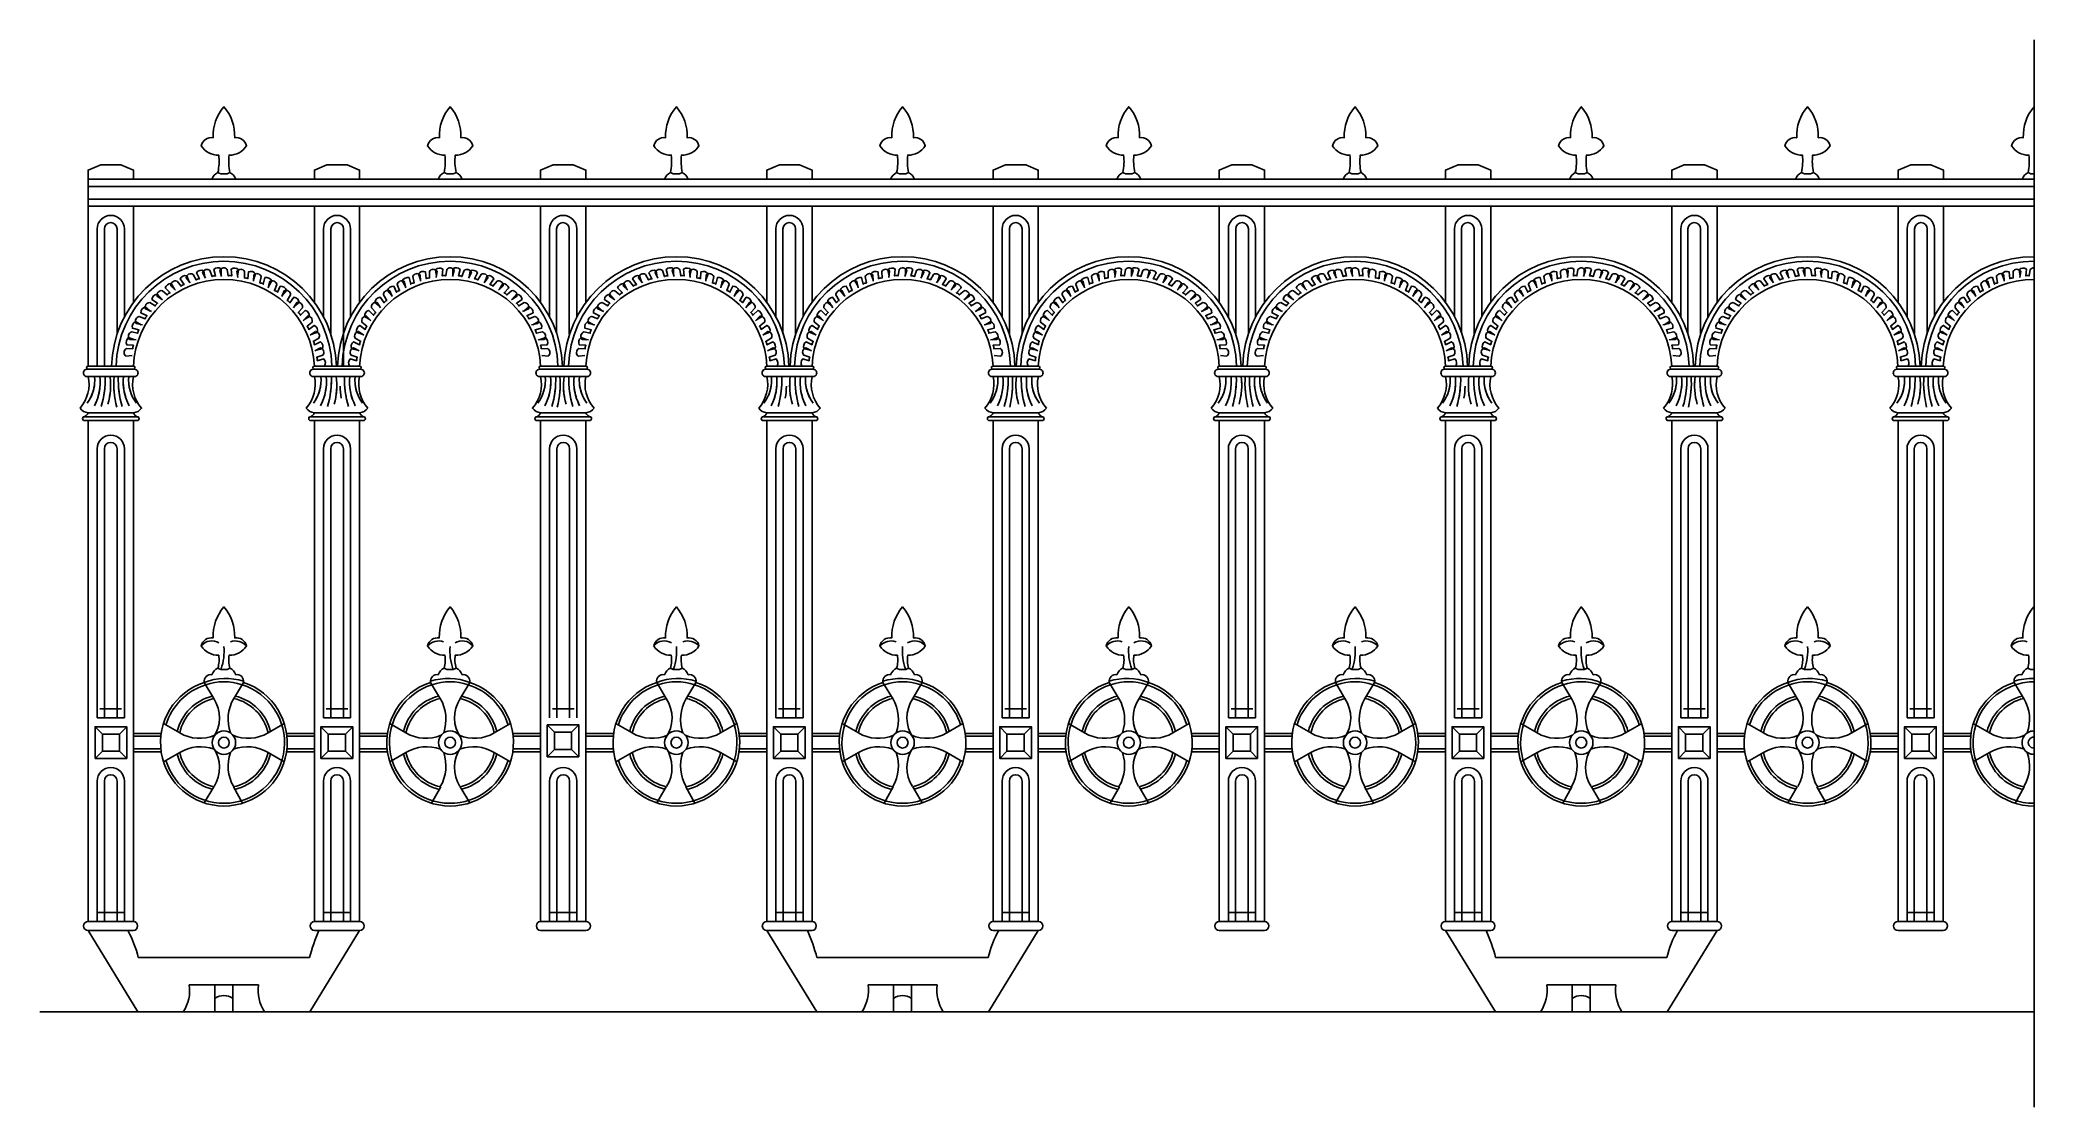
# Model space of a CAD drawing. Header units: metres. Extents: x 173 to 2377, y 3129 to 4307.
import ezdxf

# ---------------------------------------------------------------- set-up
doc = ezdxf.new("R2010")
doc.units = ezdxf.units.M
for name, color, linetype in [('3', 3, 'Continuous'), ('4', 4, 'Continuous'), ('7', 7, 'Continuous')]:
    doc.layers.add(name, color=color, linetype=linetype)

msp = doc.modelspace()

# ---------------------------------------------------------------- linework, layer by layer
at = {"layer": '3'}
for p, q in [((2377.01, 3128.51), (2377.01, 4307.47)), ((226.64, 4145.63), (2377.01, 4145.63)), ((226.64, 4131.63), (2377.01, 4131.63)), ((226.63, 3943.63), (276.65, 3943.63)), ((226.63, 3935.63), (278.74, 3935.63)), ((526.65, 3943.63), (476.63, 3943.63)), ((526.65, 3935.63), (476.63, 3935.63)), ((476.63, 3935.63), (528.74, 3935.63)), ((776.64, 3935.63), (724.53, 3935.63)), ((776.64, 3943.63), (726.62, 3943.63)), ((1026.63, 3935.63), (974.52, 3935.63)), ((976.61, 3943.63), (1026.63, 3943.63)), ((976.61, 3935.63), (1026.63, 3935.63)), ((1276.63, 3935.63), (1224.52, 3935.63)), ((1276.63, 3943.63), (1226.61, 3943.63)), ((1476.6, 3943.63), (1526.62, 3943.63)), ((1476.6, 3935.63), (1528.71, 3935.63)), ((1776.61, 3935.63), (1724.5, 3935.63)), ((1726.59, 3943.63), (1776.61, 3943.63)), ((1726.59, 3935.63), (1776.61, 3935.63)), ((2026.61, 3935.63), (1974.5, 3935.63)), ((2026.61, 3943.63), (1976.59, 3943.63)), ((2226.59, 3943.63), (2276.61, 3943.63)), ((2226.59, 3935.63), (2278.7, 3935.63)), ((221.31, 3890.99), (281.97, 3890.99)), ((226.63, 3895.63), (276.65, 3895.63)), ((531.97, 3890.99), (471.31, 3890.99)), ((526.65, 3895.63), (476.63, 3895.63)), ((781.96, 3890.99), (721.3, 3890.99)), ((776.64, 3895.63), (726.62, 3895.63)), ((971.28, 3890.99), (1031.95, 3890.99)), ((976.61, 3895.63), (1026.63, 3895.63)), ((1281.95, 3890.99), (1221.29, 3890.99)), ((1276.63, 3895.63), (1226.61, 3895.63)), ((1471.28, 3890.99), (1531.94, 3890.99)), ((1476.6, 3895.63), (1526.62, 3895.63)), ((1721.27, 3890.99), (1781.93, 3890.99)), ((1726.59, 3895.63), (1776.61, 3895.63)), ((2031.94, 3890.99), (1971.27, 3890.99)), ((2026.61, 3895.63), (1976.59, 3895.63)), ((2221.27, 3890.99), (2281.94, 3890.99)), ((2226.59, 3895.63), (2276.61, 3895.63)), ((242.34, 3540.63), (234.34, 3548.63)), ((266.64, 3558.63), (236.64, 3558.63)), ((263.64, 3568.63), (239.64, 3568.63)), ((261.34, 3540.63), (269.34, 3548.63)), ((491.94, 3540.63), (483.94, 3548.63)), ((486.64, 3558.63), (516.64, 3558.63)), ((489.64, 3568.63), (513.64, 3568.63)), ((510.94, 3540.63), (518.94, 3548.63)), ((741.93, 3542.63), (733.93, 3550.63)), ((736.63, 3550.63), (766.63, 3550.63)), ((739.63, 3568.63), (763.63, 3568.63)), ((760.93, 3542.63), (768.93, 3550.63)), ((991.91, 3540.63), (983.91, 3548.63)), ((1016.62, 3558.63), (986.62, 3558.63)), ((1013.62, 3568.63), (989.62, 3568.63)), ((1010.91, 3540.63), (1018.91, 3548.63)), ((1241.92, 3540.63), (1233.92, 3548.63)), ((1236.62, 3558.63), (1266.62, 3558.63)), ((1239.62, 3568.63), (1263.62, 3568.63)), ((1260.92, 3540.63), (1268.92, 3548.63)), ((1491.91, 3540.63), (1483.91, 3548.63)), ((1516.61, 3558.63), (1486.61, 3558.63)), ((1513.61, 3568.63), (1489.61, 3568.63)), ((1510.91, 3540.63), (1518.91, 3548.63)), ((1741.9, 3540.63), (1733.9, 3548.63)), ((1766.6, 3558.63), (1736.6, 3558.63)), ((1763.6, 3568.63), (1739.6, 3568.63)), ((1760.9, 3540.63), (1768.9, 3548.63)), ((1991.9, 3540.63), (1983.9, 3548.63)), ((1986.6, 3558.63), (2016.6, 3558.63)), ((1989.6, 3568.63), (2013.6, 3568.63)), ((2010.9, 3540.63), (2018.9, 3548.63)), ((2241.9, 3540.63), (2233.9, 3548.63)), ((2266.6, 3558.63), (2236.6, 3558.63)), ((2263.6, 3568.63), (2239.6, 3568.63)), ((2260.9, 3540.63), (2268.9, 3548.63)), ((306.64, 3538.13), (276.64, 3538.13)), ((446.64, 3538.13), (476.64, 3538.13)), ((556.63, 3538.13), (526.63, 3538.13)), ((696.63, 3538.13), (726.63, 3538.13)), ((806.63, 3538.13), (776.63, 3538.13)), ((946.63, 3538.13), (976.63, 3538.13)), ((1056.62, 3538.13), (1026.62, 3538.13)), ((1196.62, 3538.13), (1226.62, 3538.13)), ((1306.61, 3538.13), (1276.61, 3538.13)), ((1446.61, 3538.13), (1476.61, 3538.13)), ((1556.61, 3538.13), (1526.61, 3538.13)), ((1696.61, 3538.13), (1726.61, 3538.13)), ((1806.6, 3538.13), (1776.6, 3538.13)), ((1946.6, 3538.13), (1976.6, 3538.13)), ((2056.6, 3538.13), (2026.6, 3538.13)), ((2196.6, 3538.13), (2226.6, 3538.13)), ((2306.59, 3538.13), (2276.59, 3538.13)), ((242.34, 3521.63), (234.34, 3513.63)), ((261.34, 3521.63), (269.34, 3513.63)), ((306.64, 3524.13), (276.64, 3524.13)), ((446.64, 3524.13), (476.64, 3524.13)), ((491.94, 3521.63), (483.94, 3513.63)), ((510.94, 3521.63), (518.94, 3513.63)), ((556.63, 3524.13), (526.63, 3524.13)), ((696.63, 3524.13), (726.63, 3524.13)), ((741.93, 3523.63), (733.93, 3515.63)), ((760.93, 3523.63), (768.93, 3515.63)), ((806.63, 3524.13), (776.63, 3524.13)), ((946.63, 3524.13), (976.63, 3524.13)), ((991.91, 3521.63), (983.91, 3513.63)), ((1010.91, 3521.63), (1018.91, 3513.63)), ((1056.62, 3524.13), (1026.62, 3524.13)), ((1196.62, 3524.13), (1226.62, 3524.13)), ((1241.92, 3521.63), (1233.92, 3513.63)), ((1260.92, 3521.63), (1268.92, 3513.63)), ((1306.61, 3524.13), (1276.61, 3524.13)), ((1446.61, 3524.13), (1476.61, 3524.13)), ((1491.91, 3521.63), (1483.91, 3513.63)), ((1510.91, 3521.63), (1518.91, 3513.63)), ((1556.61, 3524.13), (1526.61, 3524.13)), ((1696.61, 3524.13), (1726.61, 3524.13)), ((1741.9, 3521.63), (1733.9, 3513.63)), ((1760.9, 3521.63), (1768.9, 3513.63)), ((1806.6, 3524.13), (1776.6, 3524.13)), ((1946.6, 3524.13), (1976.6, 3524.13)), ((1991.9, 3521.63), (1983.9, 3513.63)), ((2010.9, 3521.63), (2018.9, 3513.63)), ((2056.6, 3524.13), (2026.6, 3524.13)), ((2196.6, 3524.13), (2226.6, 3524.13)), ((2241.9, 3521.63), (2233.9, 3513.63)), ((2260.9, 3521.63), (2268.9, 3513.63)), ((2306.59, 3524.13), (2276.59, 3524.13)), ((266.64, 3343.63), (236.64, 3343.63)), ((486.64, 3343.63), (516.64, 3343.63)), ((736.63, 3343.63), (766.63, 3343.63)), ((1016.62, 3343.63), (986.62, 3343.63)), ((1236.62, 3343.63), (1266.62, 3343.63)), ((1516.61, 3343.63), (1486.61, 3343.63)), ((1766.6, 3343.63), (1736.6, 3343.63)), ((1986.6, 3343.63), (2016.6, 3343.63)), ((2266.6, 3343.63), (2236.6, 3343.63))]:
    msp.add_line(p, q, dxfattribs=at)
for points in [[(258.64, 3982.44), (258.64, 4098.63, 1), (244.64, 4098.63), (244.64, 3947.13)], [(494.84, 3982.44), (494.84, 4098.63, -1), (508.84, 4098.63), (508.84, 3947.13)], [(758.21, 3982.44), (758.21, 4098.63, 1), (744.21, 4098.63), (744.21, 3983.7)], [(994.42, 3982.44), (994.42, 4098.63, -1), (1008.42, 4098.63), (1008.42, 3982.44)], [(1258.62, 3982.44), (1258.62, 4098.63, 1), (1244.62, 4098.63), (1244.62, 3982.44)], [(1494.82, 3982.44), (1494.82, 4098.63, -1), (1508.82, 4098.63), (1508.82, 3983.7)], [(1758.19, 3982.44), (1758.19, 4098.63, 1), (1744.19, 4098.63), (1744.19, 3984.29)], [(1994.4, 3982.44), (1994.4, 4098.63, -1), (2008.4, 4098.63), (2008.4, 3981.82)], [(2259.01, 3982.44), (2259.01, 4098.63, 1), (2245.01, 4098.63), (2245.01, 3981.82)], [(373.54, 4047.46), (373.54, 4054.67, 0.35), (365.37, 4053.9), (367.37, 4046.7, 0.19), (363.53, 4046.08), (361.23, 4052.83, 0.53), (353.11, 4050.38), (356.33, 4044.09)], [(391.62, 4046.44), (392.87, 4053.53, 0.35), (384.69, 4054.2), (385.41, 4046.76, 0.19), (381.53, 4046.82), (380.43, 4053.86, 0.53), (372, 4052.86), (374.08, 4046.11)], [(611.65, 4046.44), (610.4, 4053.53, -0.35), (618.57, 4054.2), (617.86, 4046.76, -0.19), (621.74, 4046.82), (622.84, 4053.86, -0.53), (631.27, 4052.86), (629.19, 4046.11)], [(629.72, 4047.46), (629.72, 4054.67, -0.35), (637.9, 4053.9), (635.9, 4046.7, -0.19), (639.73, 4046.08), (642.03, 4052.83, -0.53), (650.16, 4050.38), (646.94, 4044.09)], [(873.53, 4047.46), (873.53, 4054.67, 0.35), (865.36, 4053.9), (867.36, 4046.7, 0.19), (863.52, 4046.08), (861.22, 4052.83, 0.53), (853.1, 4050.38), (856.32, 4044.09)], [(891.61, 4046.44), (892.86, 4053.53, 0.35), (884.69, 4054.2), (885.4, 4046.76, 0.19), (881.52, 4046.82), (880.42, 4053.86, 0.53), (871.99, 4052.86), (874.07, 4046.11)], [(1111.64, 4046.44), (1110.39, 4053.53, -0.35), (1118.56, 4054.2), (1117.85, 4046.76, -0.19), (1121.73, 4046.82), (1122.83, 4053.86, -0.53), (1131.26, 4052.86), (1129.18, 4046.11)], [(1129.72, 4047.46), (1129.72, 4054.67, -0.35), (1137.89, 4053.9), (1135.89, 4046.7, -0.19), (1139.73, 4046.08), (1142.03, 4052.83, -0.53), (1150.15, 4050.38), (1146.93, 4044.09)], [(1361.63, 4046.44), (1360.38, 4053.53, -0.35), (1368.56, 4054.2), (1367.84, 4046.76, -0.19), (1371.72, 4046.82), (1372.82, 4053.86, -0.53), (1381.25, 4052.86), (1379.17, 4046.11)], [(1379.71, 4047.46), (1379.71, 4054.67, -0.35), (1387.88, 4053.9), (1385.88, 4046.7, -0.19), (1389.72, 4046.08), (1392.02, 4052.83, -0.53), (1400.14, 4050.38), (1396.92, 4044.09)], [(1623.52, 4047.46), (1623.52, 4054.67, 0.35), (1615.35, 4053.9), (1617.34, 4046.7, 0.19), (1613.51, 4046.08), (1611.21, 4052.83, 0.53), (1603.08, 4050.38), (1606.3, 4044.09)], [(1641.59, 4046.44), (1642.85, 4053.53, 0.35), (1634.67, 4054.2), (1635.38, 4046.76, 0.19), (1631.5, 4046.82), (1630.4, 4053.86, 0.53), (1621.97, 4052.86), (1624.05, 4046.11)], [(1861.62, 4046.44), (1860.37, 4053.53, -0.35), (1868.55, 4054.2), (1867.83, 4046.76, -0.19), (1871.71, 4046.82), (1872.81, 4053.86, -0.53), (1881.24, 4052.86), (1879.16, 4046.11)], [(1879.7, 4047.46), (1879.7, 4054.67, -0.35), (1887.87, 4053.9), (1885.87, 4046.7, -0.19), (1889.71, 4046.08), (1892.01, 4052.83, -0.53), (1900.13, 4050.38), (1896.91, 4044.09)], [(2123.51, 4047.46), (2123.51, 4054.67, 0.35), (2115.34, 4053.9), (2117.33, 4046.7, 0.19), (2113.5, 4046.08), (2111.2, 4052.83, 0.53), (2103.07, 4050.38), (2106.29, 4044.09)], [(2141.58, 4046.44), (2142.84, 4053.53, 0.35), (2134.66, 4054.2), (2135.37, 4046.76, 0.19), (2131.49, 4046.82), (2130.39, 4053.86, 0.53), (2121.96, 4052.86), (2124.04, 4046.11)], [(2361.61, 4046.44), (2360.36, 4053.53, -0.35), (2368.54, 4054.2), (2367.82, 4046.76, -0.19), (2371.7, 4046.82), (2372.8, 4053.86, -0.23), (2377.01, 4055.61, -0.23)], [(322.06, 4031.95), (318.46, 4038.19, 0.35), (311.76, 4033.44), (317.09, 4028.2, 0.19), (314.08, 4025.75), (308.71, 4030.44, 0.53), (302.9, 4024.26), (308.83, 4020.43)], [(338.22, 4040.11), (335.76, 4046.88, 0.35), (328.35, 4043.36), (332.68, 4037.28, 0.19), (329.29, 4035.39), (324.82, 4040.94, 0.53), (318.02, 4035.85), (323.2, 4031.05)], [(355.56, 4045.33), (354.31, 4052.42, 0.35), (346.4, 4050.25), (349.61, 4043.5, 0.19), (345.94, 4042.23), (342.51, 4048.48, 0.53), (334.93, 4044.65), (339.19, 4039.02)], [(409.25, 4042.3), (411.71, 4049.06, 0.35), (403.77, 4051.14), (403.18, 4043.69, 0.19), (399.37, 4044.42), (399.52, 4051.55, 0.53), (391.04, 4052.02), (391.92, 4045.02)], [(425.89, 4035.15), (429.49, 4041.39, 0.35), (422.03, 4044.81), (420.16, 4037.58, 0.19), (416.53, 4038.96), (417.91, 4045.95, 0.53), (409.65, 4047.89), (409.29, 4040.84)], [(441.03, 4025.23), (445.66, 4030.74, 0.35), (438.91, 4035.41), (435.81, 4028.61, 0.19), (432.48, 4030.6), (435.05, 4037.25, 0.53), (427.25, 4040.59), (425.68, 4033.71)], [(562.23, 4025.23), (557.61, 4030.74, -0.35), (564.36, 4035.41), (567.46, 4028.61, -0.19), (570.79, 4030.6), (568.22, 4037.25, -0.53), (576.02, 4040.59), (577.59, 4033.71)], [(577.38, 4035.15), (573.78, 4041.39, -0.35), (581.24, 4044.81), (583.11, 4037.58, -0.19), (586.74, 4038.96), (585.36, 4045.95, -0.53), (593.62, 4047.89), (593.98, 4040.84)], [(594.02, 4042.3), (591.56, 4049.06, -0.35), (599.5, 4051.14), (600.09, 4043.69, -0.19), (603.9, 4044.42), (603.75, 4051.55, -0.53), (612.23, 4052.02), (611.35, 4045.02)], [(647.71, 4045.33), (648.96, 4052.42, -0.35), (656.87, 4050.25), (653.66, 4043.5, -0.19), (657.33, 4042.23), (660.76, 4048.48, -0.53), (668.34, 4044.65), (664.08, 4039.02)], [(665.04, 4040.11), (667.51, 4046.88, -0.35), (674.92, 4043.36), (670.59, 4037.28, -0.19), (673.98, 4035.39), (678.45, 4040.94, -0.53), (685.24, 4035.85), (680.07, 4031.05)], [(681.21, 4031.95), (684.81, 4038.19, -0.35), (691.51, 4033.44), (686.18, 4028.2, -0.19), (689.19, 4025.75), (694.56, 4030.44, -0.53), (700.37, 4024.26), (694.44, 4020.43)], [(822.05, 4031.95), (818.45, 4038.19, 0.35), (811.75, 4033.44), (817.08, 4028.2, 0.19), (814.07, 4025.75), (808.7, 4030.44, 0.53), (802.89, 4024.26), (808.82, 4020.43)], [(838.22, 4040.11), (835.75, 4046.88, 0.35), (828.34, 4043.36), (832.67, 4037.28, 0.19), (829.28, 4035.39), (824.81, 4040.94, 0.53), (818.02, 4035.85), (823.19, 4031.05)], [(855.55, 4045.33), (854.3, 4052.42, 0.35), (846.39, 4050.25), (849.6, 4043.5, 0.19), (845.93, 4042.23), (842.5, 4048.48, 0.53), (834.92, 4044.65), (839.18, 4039.02)], [(909.24, 4042.3), (911.7, 4049.06, 0.35), (903.76, 4051.14), (903.17, 4043.69, 0.19), (899.36, 4044.42), (899.51, 4051.55, 0.53), (891.03, 4052.02), (891.91, 4045.02)], [(925.88, 4035.15), (929.48, 4041.39, 0.35), (922.02, 4044.81), (920.15, 4037.58, 0.19), (916.52, 4038.96), (917.9, 4045.95, 0.53), (909.64, 4047.89), (909.28, 4040.84)], [(941.03, 4025.23), (945.65, 4030.74, 0.35), (938.9, 4035.41), (935.8, 4028.61, 0.19), (932.47, 4030.6), (935.04, 4037.25, 0.53), (927.24, 4040.59), (925.67, 4033.71)], [(1062.22, 4025.23), (1057.6, 4030.74, -0.35), (1064.35, 4035.41), (1067.45, 4028.61, -0.19), (1070.78, 4030.6), (1068.21, 4037.25, -0.53), (1076.01, 4040.59), (1077.58, 4033.71)], [(1077.37, 4035.15), (1073.77, 4041.39, -0.35), (1081.23, 4044.81), (1083.1, 4037.58, -0.19), (1086.73, 4038.96), (1085.35, 4045.95, -0.53), (1093.61, 4047.89), (1093.97, 4040.84)], [(1094.01, 4042.3), (1091.55, 4049.06, -0.35), (1099.49, 4051.14), (1100.08, 4043.69, -0.19), (1103.89, 4044.42), (1103.74, 4051.55, -0.53), (1112.22, 4052.02), (1111.34, 4045.02)], [(1147.7, 4045.33), (1148.95, 4052.42, -0.35), (1156.86, 4050.25), (1153.65, 4043.5, -0.19), (1157.32, 4042.23), (1160.75, 4048.48, -0.53), (1168.33, 4044.65), (1164.07, 4039.02)], [(1165.04, 4040.11), (1167.5, 4046.88, -0.35), (1174.91, 4043.36), (1170.58, 4037.28, -0.19), (1173.97, 4035.39), (1178.44, 4040.94, -0.53), (1185.23, 4035.85), (1180.06, 4031.05)], [(1181.2, 4031.95), (1184.8, 4038.19, -0.35), (1191.5, 4033.44), (1186.17, 4028.2, -0.19), (1189.18, 4025.75), (1194.55, 4030.44, -0.53), (1200.36, 4024.26), (1194.43, 4020.43)], [(1312.22, 4025.23), (1307.59, 4030.74, -0.35), (1314.34, 4035.41), (1317.44, 4028.61, -0.19), (1320.77, 4030.6), (1318.2, 4037.25, -0.53), (1326, 4040.59), (1327.57, 4033.71)], [(1327.36, 4035.15), (1323.76, 4041.39, -0.35), (1331.22, 4044.81), (1333.09, 4037.58, -0.19), (1336.72, 4038.96), (1335.34, 4045.95, -0.53), (1343.6, 4047.89), (1343.96, 4040.84)], [(1344, 4042.3), (1341.54, 4049.06, -0.35), (1349.48, 4051.14), (1350.07, 4043.69, -0.19), (1353.88, 4044.42), (1353.73, 4051.55, -0.53), (1362.21, 4052.02), (1361.33, 4045.02)], [(1397.69, 4045.33), (1398.94, 4052.42, -0.35), (1406.85, 4050.25), (1403.64, 4043.5, -0.19), (1407.31, 4042.23), (1410.74, 4048.48, -0.53), (1418.32, 4044.65), (1414.06, 4039.02)], [(1415.03, 4040.11), (1417.49, 4046.88, -0.35), (1424.9, 4043.36), (1420.57, 4037.28, -0.19), (1423.96, 4035.39), (1428.43, 4040.94, -0.53), (1435.23, 4035.85), (1430.05, 4031.05)], [(1431.19, 4031.95), (1434.79, 4038.19, -0.35), (1441.49, 4033.44), (1436.16, 4028.2, -0.19), (1439.17, 4025.75), (1444.54, 4030.44, -0.53), (1450.35, 4024.26), (1444.42, 4020.43)], [(1572.03, 4031.95), (1568.43, 4038.19, 0.35), (1561.73, 4033.44), (1567.06, 4028.2, 0.19), (1564.05, 4025.75), (1558.69, 4030.44, 0.53), (1552.87, 4024.26), (1558.8, 4020.43)], [(1588.2, 4040.11), (1585.73, 4046.88, 0.35), (1578.32, 4043.36), (1582.65, 4037.28, 0.19), (1579.26, 4035.39), (1574.79, 4040.94, 0.53), (1568, 4035.85), (1573.17, 4031.05)], [(1605.53, 4045.33), (1604.28, 4052.42, 0.35), (1596.37, 4050.25), (1599.58, 4043.5, 0.19), (1595.92, 4042.23), (1592.48, 4048.48, 0.53), (1584.9, 4044.65), (1589.16, 4039.02)], [(1659.22, 4042.3), (1661.68, 4049.06, 0.35), (1653.74, 4051.14), (1653.15, 4043.69, 0.19), (1649.34, 4044.42), (1649.49, 4051.55, 0.53), (1641.01, 4052.02), (1641.89, 4045.02)], [(1675.86, 4035.15), (1679.46, 4041.39, 0.35), (1672, 4044.81), (1670.13, 4037.58, 0.19), (1666.5, 4038.96), (1667.88, 4045.95, 0.53), (1659.62, 4047.89), (1659.26, 4040.84)], [(1691.01, 4025.23), (1695.64, 4030.74, 0.35), (1688.88, 4035.41), (1685.78, 4028.61, 0.19), (1682.45, 4030.6), (1685.02, 4037.25, 0.53), (1677.22, 4040.59), (1675.65, 4033.71)], [(1812.21, 4025.23), (1807.58, 4030.74, -0.35), (1814.33, 4035.41), (1817.43, 4028.61, -0.19), (1820.76, 4030.6), (1818.19, 4037.25, -0.53), (1825.99, 4040.59), (1827.56, 4033.71)], [(1827.35, 4035.15), (1823.75, 4041.39, -0.35), (1831.21, 4044.81), (1833.08, 4037.58, -0.19), (1836.71, 4038.96), (1835.33, 4045.95, -0.53), (1843.59, 4047.89), (1843.95, 4040.84)], [(1843.99, 4042.3), (1841.53, 4049.06, -0.35), (1849.47, 4051.14), (1850.06, 4043.69, -0.19), (1853.87, 4044.42), (1853.72, 4051.55, -0.53), (1862.2, 4052.02), (1861.32, 4045.02)], [(1897.68, 4045.33), (1898.93, 4052.42, -0.35), (1906.84, 4050.25), (1903.63, 4043.5, -0.19), (1907.3, 4042.23), (1910.73, 4048.48, -0.53), (1918.31, 4044.65), (1914.05, 4039.02)], [(1915.02, 4040.11), (1917.48, 4046.88, -0.35), (1924.89, 4043.36), (1920.56, 4037.28, -0.19), (1923.95, 4035.39), (1928.42, 4040.94, -0.53), (1935.22, 4035.85), (1930.04, 4031.05)], [(1931.18, 4031.95), (1934.78, 4038.19, -0.35), (1941.48, 4033.44), (1936.15, 4028.2, -0.19), (1939.16, 4025.75), (1944.53, 4030.44, -0.53), (1950.34, 4024.26), (1944.41, 4020.43)], [(2072.02, 4031.95), (2068.42, 4038.19, 0.35), (2061.72, 4033.44), (2067.05, 4028.2, 0.19), (2064.04, 4025.75), (2058.68, 4030.44, 0.53), (2052.86, 4024.26), (2058.79, 4020.43)], [(2088.19, 4040.11), (2085.72, 4046.88, 0.35), (2078.31, 4043.36), (2082.64, 4037.28, 0.19), (2079.25, 4035.39), (2074.78, 4040.94, 0.53), (2067.99, 4035.85), (2073.16, 4031.05)], [(2105.52, 4045.33), (2104.27, 4052.42, 0.35), (2096.36, 4050.25), (2099.57, 4043.5, 0.19), (2095.91, 4042.23), (2092.47, 4048.48, 0.53), (2084.89, 4044.65), (2089.15, 4039.02)], [(2159.21, 4042.3), (2161.67, 4049.06, 0.35), (2153.74, 4051.14), (2153.15, 4043.69, 0.19), (2149.33, 4044.42), (2149.48, 4051.55, 0.53), (2141, 4052.02), (2141.88, 4045.02)], [(2175.85, 4035.15), (2179.45, 4041.39, 0.35), (2171.99, 4044.81), (2170.12, 4037.58, 0.19), (2166.49, 4038.96), (2167.87, 4045.95, 0.53), (2159.61, 4047.89), (2159.26, 4040.84)], [(2191, 4025.23), (2195.63, 4030.74, 0.35), (2188.87, 4035.41), (2185.77, 4028.61, 0.19), (2182.44, 4030.6), (2185.01, 4037.25, 0.53), (2177.21, 4040.59), (2175.64, 4033.71)], [(2312.2, 4025.23), (2307.57, 4030.74, -0.35), (2314.32, 4035.41), (2317.42, 4028.61, -0.19), (2320.75, 4030.6), (2318.18, 4037.25, -0.53), (2325.98, 4040.59), (2327.55, 4033.71)], [(2327.34, 4035.15), (2323.74, 4041.39, -0.35), (2331.2, 4044.81), (2333.07, 4037.58, -0.19), (2336.7, 4038.96), (2335.32, 4045.95, -0.53), (2343.58, 4047.89), (2343.94, 4040.84)], [(2343.98, 4042.3), (2341.52, 4049.06, -0.35), (2349.46, 4051.14), (2350.05, 4043.69, -0.19), (2353.86, 4044.42), (2353.71, 4051.55, -0.53), (2362.19, 4052.02), (2361.31, 4045.02)], [(295.15, 4007.92), (289.63, 4012.55, 0.35), (284.96, 4005.8), (291.76, 4002.7, 0.19), (289.77, 3999.37), (283.13, 4001.94, 0.53), (279.78, 3994.14), (286.66, 3992.57)], [(307.55, 4021.12), (302.92, 4026.63, 0.35), (297.15, 4020.79), (303.31, 4016.56, 0.19), (300.77, 4013.63), (294.67, 4017.31, 0.53), (290.02, 4010.21), (296.53, 4007.47)], [(454.23, 4012.82), (459.74, 4017.45, 0.35), (453.91, 4023.22), (449.67, 4017.06, 0.19), (446.74, 4019.6), (450.42, 4025.7, 0.53), (443.32, 4030.35), (440.58, 4023.84)], [(465.06, 3998.32), (471.3, 4001.92, 0.35), (466.55, 4008.61), (461.31, 4003.28, 0.19), (458.87, 4006.3), (463.55, 4011.66, 0.53), (457.37, 4017.47), (453.54, 4011.54)], [(538.2, 3998.32), (531.97, 4001.92, -0.35), (536.72, 4008.61), (541.96, 4003.28, -0.19), (544.4, 4006.3), (539.72, 4011.66, -0.53), (545.9, 4017.47), (549.73, 4011.54)], [(549.04, 4012.82), (543.53, 4017.45, -0.35), (549.36, 4023.22), (553.6, 4017.06, -0.19), (556.53, 4019.6), (552.85, 4025.7, -0.53), (559.95, 4030.35), (562.69, 4023.84)], [(695.72, 4021.12), (700.35, 4026.63, -0.35), (706.11, 4020.79), (699.96, 4016.56, -0.19), (702.5, 4013.63), (708.6, 4017.31, -0.53), (713.25, 4010.21), (706.74, 4007.47)], [(708.12, 4007.92), (713.64, 4012.55, -0.35), (718.3, 4005.8), (711.51, 4002.7, -0.19), (713.5, 3999.37), (720.14, 4001.94, -0.53), (723.49, 3994.14), (716.61, 3992.57)], [(795.14, 4007.92), (789.62, 4012.55, 0.35), (784.96, 4005.8), (791.75, 4002.7, 0.19), (789.76, 3999.37), (783.12, 4001.94, 0.53), (779.77, 3994.14), (786.65, 3992.57)], [(807.54, 4021.12), (802.91, 4026.63, 0.35), (797.15, 4020.79), (803.3, 4016.56, 0.19), (800.76, 4013.63), (794.66, 4017.31, 0.53), (790.01, 4010.21), (796.52, 4007.47)], [(954.22, 4012.82), (959.73, 4017.45, 0.35), (953.9, 4023.22), (949.66, 4017.06, 0.19), (946.73, 4019.6), (950.41, 4025.7, 0.53), (943.31, 4030.35), (940.57, 4023.84)], [(965.06, 3998.32), (971.29, 4001.92, 0.35), (966.54, 4008.61), (961.3, 4003.28, 0.19), (958.86, 4006.3), (963.54, 4011.66, 0.53), (957.36, 4017.47), (953.53, 4011.54)], [(1038.2, 3998.32), (1031.96, 4001.92, -0.35), (1036.71, 4008.61), (1041.95, 4003.28, -0.19), (1044.39, 4006.3), (1039.71, 4011.66, -0.53), (1045.89, 4017.47), (1049.72, 4011.54)], [(1049.03, 4012.82), (1043.52, 4017.45, -0.35), (1049.35, 4023.22), (1053.59, 4017.06, -0.19), (1056.52, 4019.6), (1052.84, 4025.7, -0.53), (1059.94, 4030.35), (1062.68, 4023.84)], [(1195.71, 4021.12), (1200.34, 4026.63, -0.35), (1206.1, 4020.79), (1199.95, 4016.56, -0.19), (1202.49, 4013.63), (1208.59, 4017.31, -0.53), (1213.24, 4010.21), (1206.73, 4007.47)], [(1208.11, 4007.92), (1213.63, 4012.55, -0.35), (1218.3, 4005.8), (1211.5, 4002.7, -0.19), (1213.49, 3999.37), (1220.13, 4001.94, -0.53), (1223.48, 3994.14), (1216.6, 3992.57)], [(1288.19, 3998.32), (1281.95, 4001.92, -0.35), (1286.7, 4008.61), (1291.94, 4003.28, -0.19), (1294.38, 4006.3), (1289.7, 4011.66, -0.53), (1295.88, 4017.47), (1299.71, 4011.54)], [(1299.02, 4012.82), (1293.51, 4017.45, -0.35), (1299.34, 4023.22), (1303.58, 4017.06, -0.19), (1306.51, 4019.6), (1302.83, 4025.7, -0.53), (1309.93, 4030.35), (1312.67, 4023.84)], [(1445.7, 4021.12), (1450.33, 4026.63, -0.35), (1456.1, 4020.79), (1449.94, 4016.56, -0.19), (1452.48, 4013.63), (1458.58, 4017.31, -0.53), (1463.23, 4010.21), (1456.72, 4007.47)], [(1458.1, 4007.92), (1463.62, 4012.55, -0.35), (1468.29, 4005.8), (1461.49, 4002.7, -0.19), (1463.48, 3999.37), (1470.12, 4001.94, -0.53), (1473.47, 3994.14), (1466.59, 3992.57)], [(1545.12, 4007.92), (1539.6, 4012.55, 0.35), (1534.94, 4005.8), (1541.73, 4002.7, 0.19), (1539.74, 3999.37), (1533.1, 4001.94, 0.53), (1529.75, 3994.14), (1536.63, 3992.57)], [(1557.52, 4021.12), (1552.89, 4026.63, 0.35), (1547.13, 4020.79), (1553.28, 4016.56, 0.19), (1550.74, 4013.63), (1544.64, 4017.31, 0.53), (1539.99, 4010.21), (1546.5, 4007.47)], [(1704.2, 4012.82), (1709.72, 4017.45, 0.35), (1703.88, 4023.22), (1699.64, 4017.06, 0.19), (1696.71, 4019.6), (1700.39, 4025.7, 0.53), (1693.29, 4030.35), (1690.55, 4023.84)], [(1715.04, 3998.32), (1721.27, 4001.92, 0.35), (1716.52, 4008.61), (1711.28, 4003.28, 0.19), (1708.84, 4006.3), (1713.53, 4011.66, 0.53), (1707.34, 4017.47), (1703.51, 4011.54)], [(1788.18, 3998.32), (1781.94, 4001.92, -0.35), (1786.69, 4008.61), (1791.93, 4003.28, -0.19), (1794.38, 4006.3), (1789.69, 4011.66, -0.53), (1795.87, 4017.47), (1799.7, 4011.54)], [(1799.01, 4012.82), (1793.5, 4017.45, -0.35), (1799.34, 4023.22), (1803.57, 4017.06, -0.19), (1806.5, 4019.6), (1802.82, 4025.7, -0.53), (1809.92, 4030.35), (1812.66, 4023.84)], [(1945.69, 4021.12), (1950.32, 4026.63, -0.35), (1956.09, 4020.79), (1949.93, 4016.56, -0.19), (1952.47, 4013.63), (1958.57, 4017.31, -0.53), (1963.22, 4010.21), (1956.71, 4007.47)], [(1958.09, 4007.92), (1963.61, 4012.55, -0.35), (1968.28, 4005.8), (1961.48, 4002.7, -0.19), (1963.47, 3999.37), (1970.12, 4001.94, -0.53), (1973.46, 3994.14), (1966.58, 3992.57)], [(2045.11, 4007.92), (2039.59, 4012.55, 0.35), (2034.93, 4005.8), (2041.72, 4002.7, 0.19), (2039.73, 3999.37), (2033.09, 4001.94, 0.53), (2029.74, 3994.14), (2036.62, 3992.57)], [(2057.51, 4021.12), (2052.88, 4026.63, 0.35), (2047.12, 4020.79), (2053.27, 4016.56, 0.19), (2050.73, 4013.63), (2044.63, 4017.31, 0.53), (2039.99, 4010.21), (2046.49, 4007.47)], [(2204.19, 4012.82), (2209.71, 4017.45, 0.35), (2203.87, 4023.22), (2199.63, 4017.06, 0.19), (2196.7, 4019.6), (2200.38, 4025.7, 0.53), (2193.28, 4030.35), (2190.54, 4023.84)], [(2215.03, 3998.32), (2221.26, 4001.92, 0.35), (2216.51, 4008.61), (2211.27, 4003.28, 0.19), (2208.83, 4006.3), (2213.52, 4011.66, 0.53), (2207.33, 4017.47), (2203.5, 4011.54)], [(2288.17, 3998.32), (2281.93, 4001.92, -0.35), (2286.68, 4008.61), (2291.92, 4003.28, -0.19), (2294.37, 4006.3), (2289.68, 4011.66, -0.53), (2295.86, 4017.47), (2299.69, 4011.54)], [(2299, 4012.82), (2293.49, 4017.45, -0.35), (2299.33, 4023.22), (2303.56, 4017.06, -0.19), (2306.49, 4019.6), (2302.81, 4025.7, -0.53), (2309.91, 4030.35), (2312.65, 4023.84)], [(285.22, 3992.78), (278.98, 3996.38, 0.35), (275.56, 3988.92), (282.8, 3987.05, 0.19), (281.41, 3983.42), (274.42, 3984.8, 0.53), (272.48, 3976.54), (279.53, 3976.18)], [(473.22, 3982.15), (479.99, 3984.61, 0.35), (476.47, 3992.03), (470.39, 3987.69, 0.19), (468.5, 3991.08), (474.05, 3995.55, 0.53), (468.97, 4002.35), (464.16, 3997.17)], [(530.05, 3982.15), (523.28, 3984.61, -0.35), (526.8, 3992.03), (532.88, 3987.69, -0.19), (534.77, 3991.08), (529.22, 3995.55, -0.53), (534.3, 4002.35), (539.11, 3997.17)], [(718.05, 3992.78), (724.28, 3996.38, -0.35), (727.71, 3988.92), (720.47, 3987.05, -0.19), (721.86, 3983.42), (728.85, 3984.8, -0.53), (730.79, 3976.54), (723.74, 3976.18)], [(785.21, 3992.78), (778.98, 3996.38, 0.35), (775.55, 3988.92), (782.79, 3987.05, 0.19), (781.4, 3983.42), (774.41, 3984.8, 0.53), (772.47, 3976.54), (779.52, 3976.18)], [(973.21, 3982.15), (979.98, 3984.61, 0.35), (976.46, 3992.03), (970.38, 3987.69, 0.19), (968.49, 3991.08), (974.04, 3995.55, 0.53), (968.96, 4002.35), (964.15, 3997.17)], [(1030.04, 3982.15), (1023.27, 3984.61, -0.35), (1026.79, 3992.03), (1032.87, 3987.69, -0.19), (1034.76, 3991.08), (1029.21, 3995.55, -0.53), (1034.29, 4002.35), (1039.1, 3997.17)], [(1218.04, 3992.78), (1224.28, 3996.38, -0.35), (1227.7, 3988.92), (1220.46, 3987.05, -0.19), (1221.85, 3983.42), (1228.84, 3984.8, -0.53), (1230.78, 3976.54), (1223.73, 3976.18)], [(1280.03, 3982.15), (1273.26, 3984.61, -0.35), (1276.78, 3992.03), (1282.86, 3987.69, -0.19), (1284.75, 3991.08), (1279.2, 3995.55, -0.53), (1284.29, 4002.35), (1289.09, 3997.17)], [(1468.03, 3992.78), (1474.27, 3996.38, -0.35), (1477.69, 3988.92), (1470.45, 3987.05, -0.19), (1471.84, 3983.42), (1478.83, 3984.8, -0.53), (1480.77, 3976.54), (1473.72, 3976.18)], [(1535.19, 3992.78), (1528.96, 3996.38, 0.35), (1525.53, 3988.92), (1532.77, 3987.05, 0.19), (1531.38, 3983.42), (1524.39, 3984.8, 0.53), (1522.45, 3976.54), (1529.5, 3976.18)], [(1723.19, 3982.15), (1729.96, 3984.61, 0.35), (1726.44, 3992.03), (1720.36, 3987.69, 0.19), (1718.47, 3991.08), (1724.02, 3995.55, 0.53), (1718.94, 4002.35), (1714.13, 3997.17)], [(1780.02, 3982.15), (1773.25, 3984.61, -0.35), (1776.77, 3992.03), (1782.85, 3987.69, -0.19), (1784.74, 3991.08), (1779.19, 3995.55, -0.53), (1784.28, 4002.35), (1789.08, 3997.17)], [(1968.02, 3992.78), (1974.26, 3996.38, -0.35), (1977.68, 3988.92), (1970.44, 3987.05, -0.19), (1971.83, 3983.42), (1978.82, 3984.8, -0.53), (1980.76, 3976.54), (1973.71, 3976.18)], [(2035.18, 3992.78), (2028.95, 3996.38, 0.35), (2025.52, 3988.92), (2032.76, 3987.05, 0.19), (2031.37, 3983.42), (2024.38, 3984.8, 0.53), (2022.44, 3976.54), (2029.49, 3976.18)], [(2223.18, 3982.15), (2229.95, 3984.61, 0.35), (2226.43, 3992.03), (2220.35, 3987.69, 0.19), (2218.46, 3991.08), (2224.01, 3995.55, 0.53), (2218.93, 4002.35), (2214.12, 3997.17)], [(2280.01, 3982.15), (2273.24, 3984.61, -0.35), (2276.76, 3992.03), (2282.84, 3987.69, -0.19), (2284.73, 3991.08), (2279.18, 3995.55, -0.53), (2284.27, 4002.35), (2289.07, 3997.17)], [(278.08, 3976.14), (271.31, 3978.6, 0.35), (269.24, 3970.66), (276.69, 3970.07, 0.19), (275.95, 3966.26), (268.83, 3966.41, 0.53), (268.35, 3957.93), (275.36, 3958.81)], [(478.44, 3964.81), (485.53, 3966.06, 0.35), (483.36, 3973.97), (476.61, 3970.76, 0.19), (475.35, 3974.43), (481.59, 3977.86, 0.53), (477.76, 3985.44), (472.13, 3981.18)], [(487.96, 3947.13, 0.33), (487.01, 3955), (479.81, 3953.01, 0.19), (479.2, 3956.84), (485.94, 3959.14, 0.53), (483.49, 3967.26), (477.2, 3964.05)], [(515.31, 3947.13, -0.33), (516.26, 3955), (523.46, 3953.01, -0.19), (524.07, 3956.84), (517.33, 3959.14, -0.53), (519.78, 3967.26), (526.07, 3964.05)], [(524.83, 3964.81), (517.74, 3966.06, -0.35), (519.91, 3973.97), (526.65, 3970.76, -0.19), (527.92, 3974.43), (521.68, 3977.86, -0.53), (525.51, 3985.44), (531.14, 3981.18)], [(725.19, 3976.14), (731.96, 3978.6, -0.35), (734.03, 3970.66), (726.58, 3970.07, -0.19), (727.32, 3966.26), (734.44, 3966.41, -0.53), (734.92, 3957.93), (727.91, 3958.81)], [(778.07, 3976.14), (771.3, 3978.6, 0.35), (769.23, 3970.66), (776.68, 3970.07, 0.19), (775.94, 3966.26), (768.82, 3966.41, 0.53), (768.34, 3957.93), (775.35, 3958.81)], [(978.43, 3964.81), (985.52, 3966.06, 0.35), (983.35, 3973.97), (976.6, 3970.76, 0.19), (975.34, 3974.43), (981.58, 3977.86, 0.53), (977.75, 3985.44), (972.12, 3981.18)], [(987.95, 3947.13, 0.33), (987, 3955), (979.8, 3953.01, 0.19), (979.19, 3956.84), (985.93, 3959.14, 0.53), (983.48, 3967.26), (977.19, 3964.05)], [(1015.3, 3947.13, -0.33), (1016.25, 3955), (1023.45, 3953.01, -0.19), (1024.06, 3956.84), (1017.32, 3959.14, -0.53), (1019.77, 3967.26), (1026.06, 3964.05)], [(1024.82, 3964.81), (1017.73, 3966.06, -0.35), (1019.9, 3973.97), (1026.65, 3970.76, -0.19), (1027.91, 3974.43), (1021.67, 3977.86, -0.53), (1025.5, 3985.44), (1031.13, 3981.18)], [(1225.18, 3976.14), (1231.95, 3978.6, -0.35), (1234.02, 3970.66), (1226.57, 3970.07, -0.19), (1227.31, 3966.26), (1234.43, 3966.41, -0.53), (1234.91, 3957.93), (1227.9, 3958.81)], [(1265.29, 3947.13, -0.33), (1266.24, 3955), (1273.44, 3953.01, -0.19), (1274.05, 3956.84), (1267.31, 3959.14, -0.53), (1269.76, 3967.26), (1276.05, 3964.05)], [(1274.81, 3964.81), (1267.72, 3966.06, -0.35), (1269.89, 3973.97), (1276.64, 3970.76, -0.19), (1277.9, 3974.43), (1271.66, 3977.86, -0.53), (1275.49, 3985.44), (1281.12, 3981.18)], [(1475.17, 3976.14), (1481.94, 3978.6, -0.35), (1484.01, 3970.66), (1476.57, 3970.07, -0.19), (1477.3, 3966.26), (1484.42, 3966.41, -0.53), (1484.9, 3957.93), (1477.89, 3958.81)], [(1528.05, 3976.14), (1521.28, 3978.6, 0.35), (1519.21, 3970.66), (1526.66, 3970.07, 0.19), (1525.92, 3966.26), (1518.8, 3966.41, 0.53), (1518.32, 3957.93), (1525.33, 3958.81)], [(1728.41, 3964.81), (1735.51, 3966.06, 0.35), (1733.33, 3973.97), (1726.59, 3970.76, 0.19), (1725.32, 3974.43), (1731.56, 3977.86, 0.53), (1727.73, 3985.44), (1722.1, 3981.18)], [(1737.93, 3947.13, 0.33), (1736.98, 3955), (1729.78, 3953.01, 0.19), (1729.17, 3956.84), (1735.91, 3959.14, 0.53), (1733.46, 3967.26), (1727.17, 3964.05)], [(1765.28, 3947.13, -0.33), (1766.23, 3955), (1773.43, 3953.01, -0.19), (1774.05, 3956.84), (1767.3, 3959.14, -0.53), (1769.75, 3967.26), (1776.04, 3964.05)], [(1774.8, 3964.81), (1767.71, 3966.06, -0.35), (1769.88, 3973.97), (1776.63, 3970.76, -0.19), (1777.9, 3974.43), (1771.65, 3977.86, -0.53), (1775.48, 3985.44), (1781.11, 3981.18)], [(1975.16, 3976.14), (1981.93, 3978.6, -0.35), (1984, 3970.66), (1976.56, 3970.07, -0.19), (1977.29, 3966.26), (1984.41, 3966.41, -0.53), (1984.89, 3957.93), (1977.88, 3958.81)], [(2028.04, 3976.14), (2021.27, 3978.6, 0.35), (2019.2, 3970.66), (2026.65, 3970.07, 0.19), (2025.91, 3966.26), (2018.79, 3966.41, 0.53), (2018.31, 3957.93), (2025.32, 3958.81)], [(2228.4, 3964.81), (2235.5, 3966.06, 0.35), (2233.32, 3973.97), (2226.58, 3970.76, 0.19), (2225.31, 3974.43), (2231.55, 3977.86, 0.53), (2227.72, 3985.44), (2222.09, 3981.18)], [(2237.92, 3947.13, 0.33), (2236.97, 3955), (2229.77, 3953.01, 0.19), (2229.16, 3956.84), (2235.9, 3959.14, 0.53), (2233.45, 3967.26), (2227.16, 3964.05)], [(2265.27, 3947.13, -0.33), (2266.22, 3955), (2273.42, 3953.01, -0.19), (2274.04, 3956.84), (2267.29, 3959.14, -0.53), (2269.75, 3967.26), (2276.03, 3964.05)], [(2274.79, 3964.81), (2267.7, 3966.06, -0.35), (2269.87, 3973.97), (2276.62, 3970.76, -0.19), (2277.89, 3974.43), (2271.65, 3977.86, -0.53), (2275.47, 3985.44), (2281.1, 3981.18)], [(258.64, 3558.63), (258.64, 3855.88, 1), (244.64, 3855.88), (244.64, 3558.63)], [(508.64, 3558.63), (508.64, 3855.88, 1), (494.64, 3855.88), (494.64, 3558.63)], [(758.63, 3558.63), (758.63, 3855.88, 1), (744.63, 3855.88), (744.63, 3558.63)], [(1008.62, 3558.63), (1008.62, 3855.88, 1), (994.62, 3855.88), (994.62, 3558.63)], [(1258.62, 3558.63), (1258.62, 3855.88, 1), (1244.62, 3855.88), (1244.62, 3558.63)], [(1508.61, 3558.63), (1508.61, 3855.88, 1), (1494.61, 3855.88), (1494.61, 3558.63)], [(1758.6, 3558.63), (1758.6, 3855.88, 1), (1744.6, 3855.88), (1744.6, 3558.63)], [(2008.6, 3558.63), (2008.6, 3855.88, 1), (1994.6, 3855.88), (1994.6, 3558.63)], [(2258.6, 3558.63), (2258.6, 3855.88, 1), (2244.6, 3855.88), (2244.6, 3558.63)], [(258.64, 3333.63), (258.64, 3488.63, 1), (244.64, 3488.63), (244.64, 3333.63)], [(508.64, 3333.63), (508.64, 3488.63, 1), (494.64, 3488.63), (494.64, 3333.63)], [(758.63, 3333.63), (758.63, 3488.63, 1), (744.63, 3488.63), (744.63, 3333.63)], [(1008.62, 3333.63), (1008.62, 3488.63, 1), (994.62, 3488.63), (994.62, 3333.63)], [(1258.62, 3333.63), (1258.62, 3488.63, 1), (1244.62, 3488.63), (1244.62, 3333.63)], [(1508.61, 3333.63), (1508.61, 3488.63, 1), (1494.61, 3488.63), (1494.61, 3333.63)], [(1758.6, 3333.63), (1758.6, 3488.63, 1), (1744.6, 3488.63), (1744.6, 3333.63)], [(2008.6, 3333.63), (2008.6, 3488.63, 1), (1994.6, 3488.63), (1994.6, 3333.63)], [(2258.6, 3333.63), (2258.6, 3488.63, 1), (2244.6, 3488.63), (2244.6, 3333.63)]]:
    msp.add_lwpolyline(points, format="xyb", dxfattribs=at)
for points in [[(242.34, 3521.63), (261.34, 3521.63), (261.34, 3540.63), (242.34, 3540.63)], [(491.94, 3521.63), (510.94, 3521.63), (510.94, 3540.63), (491.94, 3540.63)], [(741.93, 3523.63), (760.93, 3523.63), (760.93, 3542.63), (741.93, 3542.63)], [(991.91, 3521.63), (1010.91, 3521.63), (1010.91, 3540.63), (991.91, 3540.63)], [(1241.92, 3521.63), (1260.92, 3521.63), (1260.92, 3540.63), (1241.92, 3540.63)], [(1491.91, 3521.63), (1510.91, 3521.63), (1510.91, 3540.63), (1491.91, 3540.63)], [(1741.9, 3521.63), (1760.9, 3521.63), (1760.9, 3540.63), (1741.9, 3540.63)], [(1991.9, 3521.63), (2010.9, 3521.63), (2010.9, 3540.63), (1991.9, 3540.63)], [(2241.9, 3521.63), (2260.9, 3521.63), (2260.9, 3540.63), (2241.9, 3540.63)]]:
    msp.add_lwpolyline(points, close=True, dxfattribs=at)
for centre in [(376.64, 3531.13), (626.63, 3531.13), (876.63, 3531.13), (1126.62, 3531.13), (1376.61, 3531.13), (1626.61, 3531.13), (1876.6, 3531.13), (2126.6, 3531.13)]:
    msp.add_circle(centre, 6, dxfattribs=at)
for centre, radius, start, end in [((376.74, 3943.63), 124.32, 1.61, 178.39), ((626.53, 3943.63), 124.32, 1.61, 178.39), ((876.73, 3943.63), 124.32, 1.61, 178.39), ((1126.52, 3943.63), 124.32, 1.61, 178.39), ((1376.51, 3943.63), 124.32, 1.61, 178.39), ((1626.71, 3943.63), 124.32, 1.61, 178.39), ((1876.5, 3943.63), 124.32, 1.61, 178.39), ((2126.7, 3943.63), 124.32, 1.61, 178.39), ((2376.49, 3943.63), 124.32, 89.76, 178.39), ((376.64, 3942.84), 100.09, 2.46, 177.54), ((626.63, 3942.84), 100.09, 2.46, 177.54), ((876.63, 3942.84), 100.09, 2.46, 177.54), ((1126.62, 3942.84), 100.09, 2.46, 177.54), ((1376.61, 3942.84), 100.09, 2.46, 177.54), ((1626.61, 3942.84), 100.09, 2.46, 177.54), ((1876.6, 3942.84), 100.09, 2.46, 177.54), ((2126.6, 3942.84), 100.09, 2.46, 177.54), ((2376.59, 3942.84), 100.09, 89.76, 177.54), ((191.11, 3931.73), 42.88, 323.29, 5.22), ((191.11, 3931.73), 42.88, 329.25, 354.66), ((181.61, 3929.78), 58.3, 333.01, 5.76), ((142.02, 3932.23), 103.46, 343.33, 1.88), ((142.02, 3932.23), 103.46, 350.7, 0), ((179.04, 3925.6), 72.38, 343.53, 7.96), ((179.04, 3925.6), 72.38, 350.37, 2.95), ((362.06, 3928.14), 107.07, 175.99, 194.24), ((362.06, 3928.14), 107.07, 181.67, 188.87), ((363.35, 3932.23), 103.46, 178.12, 196.67), ((363.35, 3932.23), 103.46, 183.28, 190.42), ((323.76, 3929.78), 58.3, 174.24, 206.99), ((323.76, 3929.78), 58.3, 182.97, 198.91), ((314.26, 3931.73), 42.88, 174.78, 216.71), ((314.26, 3931.73), 42.88, 184.98, 203.28), ((441.11, 3931.73), 42.88, 323.29, 5.22), ((441.11, 3931.73), 42.88, 329.25, 354.66), ((431.61, 3929.78), 58.3, 333.01, 5.76), ((392.02, 3932.23), 103.46, 343.33, 1.88), ((392.02, 3932.23), 103.46, 350.7, 0), ((429.04, 3925.6), 72.38, 343.53, 7.96), ((429.04, 3925.6), 72.38, 350.37, 2.95), ((612.06, 3928.14), 107.07, 181.67, 188.87), ((613.35, 3932.23), 103.46, 178.12, 196.67), ((613.35, 3932.23), 103.46, 183.28, 190.42), ((573.76, 3929.78), 58.3, 174.24, 206.99), ((573.76, 3929.78), 58.3, 182.97, 198.91), ((564.26, 3931.73), 42.88, 174.78, 216.71), ((564.26, 3931.73), 42.88, 184.98, 203.28), ((689.01, 3931.73), 42.88, 323.29, 5.22), ((689.01, 3931.73), 42.88, 336.72, 355.02), ((679.51, 3929.78), 58.3, 333.01, 5.76), ((679.51, 3929.78), 58.3, 341.09, 357.03), ((639.92, 3932.23), 103.46, 343.33, 1.88), ((639.92, 3932.23), 103.46, 349.58, 356.72), ((641.21, 3928.14), 107.07, 345.76, 4.01), ((641.21, 3928.14), 107.07, 351.13, 358.33), ((824.23, 3925.6), 72.38, 172.04, 196.47), ((824.23, 3925.6), 72.38, 177.05, 189.63), ((861.25, 3932.23), 103.46, 178.12, 196.67), ((861.25, 3932.23), 103.46, 180, 189.3), ((821.66, 3929.78), 58.3, 174.24, 206.99), ((812.16, 3931.73), 42.88, 174.78, 216.71), ((812.16, 3931.73), 42.88, 185.34, 210.75), ((939, 3931.73), 42.88, 323.29, 5.22), ((939, 3931.73), 42.88, 336.72, 355.02), ((929.5, 3929.78), 58.3, 333.01, 5.76), ((929.5, 3929.78), 58.3, 341.09, 357.03), ((889.91, 3932.23), 103.46, 343.33, 1.88), ((889.91, 3932.23), 103.46, 349.58, 356.72), ((891.2, 3928.14), 107.07, 351.13, 358.33), ((1074.22, 3925.6), 72.38, 172.04, 196.47), ((1074.22, 3925.6), 72.38, 177.05, 189.63), ((1111.24, 3932.23), 103.46, 178.12, 196.67), ((1111.24, 3932.23), 103.46, 180, 189.3), ((1071.65, 3929.78), 58.3, 174.24, 206.99), ((1062.15, 3931.73), 42.88, 174.78, 216.71), ((1062.15, 3931.73), 42.88, 185.34, 210.75), ((1189, 3931.73), 42.88, 323.29, 5.22), ((1189, 3931.73), 42.88, 336.72, 355.02), ((1179.5, 3929.78), 58.3, 333.01, 5.76), ((1179.5, 3929.78), 58.3, 341.09, 357.03), ((1139.91, 3932.23), 103.46, 343.33, 1.88), ((1139.91, 3932.23), 103.46, 349.58, 356.72), ((1141.2, 3928.14), 107.07, 345.76, 4.01), ((1141.2, 3928.14), 107.07, 351.13, 358.33), ((1324.22, 3925.6), 72.38, 172.04, 196.47), ((1324.22, 3925.6), 72.38, 177.05, 189.63), ((1361.24, 3932.23), 103.46, 178.12, 196.67), ((1361.24, 3932.23), 103.46, 180, 189.3), ((1321.65, 3929.78), 58.3, 174.24, 206.99), ((1312.15, 3931.73), 42.88, 174.78, 216.71), ((1312.15, 3931.73), 42.88, 185.34, 210.75), ((1441.08, 3931.73), 42.88, 323.29, 5.22), ((1441.08, 3931.73), 42.88, 329.25, 354.66), ((1431.58, 3929.78), 58.3, 333.01, 5.76), ((1391.99, 3932.23), 103.46, 343.33, 1.88), ((1391.99, 3932.23), 103.46, 350.7, 0), ((1429.01, 3925.6), 72.38, 343.53, 7.96), ((1429.01, 3925.6), 72.38, 350.37, 2.95), ((1612.03, 3928.14), 107.07, 175.99, 194.24), ((1612.03, 3928.14), 107.07, 181.67, 188.87), ((1613.32, 3932.23), 103.46, 178.12, 196.67), ((1613.32, 3932.23), 103.46, 183.28, 190.42), ((1573.73, 3929.78), 58.3, 174.24, 206.99), ((1573.73, 3929.78), 58.3, 182.97, 198.91), ((1564.23, 3931.73), 42.88, 174.78, 216.71), ((1564.23, 3931.73), 42.88, 184.98, 203.28), ((1688.98, 3931.73), 42.88, 323.29, 5.22), ((1688.98, 3931.73), 42.88, 336.72, 355.02), ((1679.48, 3929.78), 58.3, 333.01, 5.76), ((1679.48, 3929.78), 58.3, 341.09, 357.03), ((1639.89, 3932.23), 103.46, 343.33, 1.88), ((1639.89, 3932.23), 103.46, 349.58, 356.72), ((1641.18, 3928.14), 107.07, 351.13, 358.33), ((1824.2, 3925.6), 72.38, 172.04, 196.47), ((1824.2, 3925.6), 72.38, 177.05, 189.63), ((1861.22, 3932.23), 103.46, 178.12, 196.67), ((1861.22, 3932.23), 103.46, 180, 189.3), ((1821.63, 3929.78), 58.3, 174.24, 206.99), ((1812.13, 3931.73), 42.88, 174.78, 216.71), ((1812.13, 3931.73), 42.88, 185.34, 210.75), ((1938.98, 3931.73), 42.88, 323.29, 5.22), ((1938.98, 3931.73), 42.88, 336.72, 355.02), ((1929.48, 3929.78), 58.3, 333.01, 5.76), ((1929.48, 3929.78), 58.3, 341.09, 357.03), ((1889.89, 3932.23), 103.46, 343.33, 1.88), ((1889.89, 3932.23), 103.46, 349.58, 356.72), ((1891.18, 3928.14), 107.07, 345.76, 4.01), ((1891.18, 3928.14), 107.07, 351.13, 358.33), ((2074.21, 3925.6), 72.38, 172.04, 196.47), ((2074.21, 3925.6), 72.38, 177.05, 189.63), ((2111.23, 3932.23), 103.46, 178.12, 196.67), ((2111.23, 3932.23), 103.46, 180, 189.3), ((2071.63, 3929.78), 58.3, 174.24, 206.99), ((2062.13, 3931.73), 42.88, 174.78, 216.71), ((2062.13, 3931.73), 42.88, 185.34, 210.75), ((2191.07, 3931.73), 42.88, 323.29, 5.22), ((2191.07, 3931.73), 42.88, 329.25, 354.66), ((2181.57, 3929.78), 58.3, 333.01, 5.76), ((2141.98, 3932.23), 103.46, 343.33, 1.88), ((2141.98, 3932.23), 103.46, 350.7, 0), ((2179, 3925.6), 72.38, 343.53, 7.96), ((2179, 3925.6), 72.38, 350.37, 2.95), ((2362.02, 3928.14), 107.07, 175.99, 194.24), ((2362.02, 3928.14), 107.07, 181.67, 188.87), ((2363.31, 3932.23), 103.46, 178.12, 196.67), ((2363.31, 3932.23), 103.46, 183.28, 190.42), ((2323.72, 3929.78), 58.3, 174.24, 206.99), ((2323.72, 3929.78), 58.3, 182.97, 198.91), ((2314.22, 3931.73), 42.88, 174.78, 216.71), ((2314.22, 3931.73), 42.88, 184.98, 203.28), ((181.61, 3929.78), 58.3, 334.57, 352.52), ((431.61, 3929.78), 58.3, 334.57, 352.52), ((821.66, 3929.78), 58.3, 187.48, 205.43), ((1071.65, 3929.78), 58.3, 187.48, 205.43), ((1321.65, 3929.78), 58.3, 187.48, 205.43), ((1431.58, 3929.78), 58.3, 334.57, 352.52), ((1821.63, 3929.78), 58.3, 187.48, 205.43), ((2071.63, 3929.78), 58.3, 187.48, 205.43), ((2181.57, 3929.78), 58.3, 334.57, 352.52), ((363.23, 3628.84), 14.77, 57.36, 141.67), ((321.23, 3632), 55.66, 339.79, 5.49), ((389.18, 3626.41), 17.02, 42.93, 108.27), ((614.09, 3626.41), 17.02, 71.73, 137.07), ((682.04, 3632), 55.66, 174.51, 200.21), ((640.04, 3628.84), 14.77, 38.33, 122.64), ((863.22, 3628.84), 14.77, 57.36, 141.67), ((821.22, 3632), 55.66, 339.79, 5.49), ((889.17, 3626.41), 17.02, 42.93, 108.27), ((1114.08, 3626.41), 17.02, 71.73, 137.07), ((1182.03, 3632), 55.66, 174.51, 200.21), ((1140.03, 3628.84), 14.77, 38.33, 122.64), ((1364.07, 3626.41), 17.02, 71.73, 137.07), ((1432.02, 3632), 55.66, 174.51, 200.21), ((1390.02, 3628.84), 14.77, 38.33, 122.64), ((1613.2, 3628.84), 14.77, 57.36, 141.67), ((1571.2, 3632), 55.66, 339.79, 5.49), ((1639.15, 3626.41), 17.02, 42.93, 108.27), ((1864.06, 3626.41), 17.02, 71.73, 137.07), ((1932.01, 3632), 55.66, 174.51, 200.21), ((1890.01, 3628.84), 14.77, 38.33, 122.64), ((2113.19, 3628.84), 14.77, 57.36, 141.67), ((2071.19, 3632), 55.66, 339.79, 5.49), ((2139.14, 3626.41), 17.02, 42.93, 108.27), ((2364.05, 3626.41), 17.02, 71.73, 137.07), ((376.64, 3531.13), 70, 108.02, 71.98), ((376.64, 3531.13), 67, 196.97, 72.57), ((376.64, 3531.13), 67, 107.47, 163.03), ((378.64, 3534.64), 67.34, 72.92, 110.57), ((376.64, 3535.67), 62.68, 71.33, 108.71), ((626.63, 3531.13), 70, 108.02, 71.98), ((626.63, 3531.13), 67, 107.43, 343.03), ((624.63, 3534.64), 67.34, 69.43, 107.08), ((626.63, 3535.67), 62.68, 71.29, 108.67), ((626.63, 3531.13), 67, 16.97, 72.53), ((876.63, 3531.13), 70, 108.02, 71.98), ((876.63, 3531.13), 67, 196.97, 72.57), ((876.63, 3531.13), 67, 107.47, 163.03), ((878.63, 3534.64), 67.34, 72.92, 110.57), ((876.63, 3535.67), 62.68, 71.33, 108.71), ((1126.62, 3531.13), 70, 108.02, 71.98), ((1126.62, 3531.13), 67, 107.43, 343.03), ((1124.62, 3534.64), 67.34, 69.43, 107.08), ((1126.62, 3535.67), 62.68, 71.29, 108.67), ((1126.62, 3531.13), 67, 16.97, 72.53), ((1376.61, 3531.13), 70, 108.02, 71.98), ((1376.61, 3531.13), 67, 107.43, 343.03), ((1374.61, 3534.64), 67.34, 69.43, 107.08), ((1376.61, 3535.67), 62.68, 71.29, 108.67), ((1376.61, 3531.13), 67, 16.97, 72.53), ((1626.61, 3531.13), 70, 108.02, 71.98), ((1626.61, 3531.13), 67, 196.97, 72.57), ((1626.61, 3531.13), 67, 107.47, 163.03), ((1628.61, 3534.64), 67.34, 72.92, 110.57), ((1626.61, 3535.67), 62.68, 71.33, 108.71), ((1876.6, 3531.13), 70, 108.02, 71.98), ((1876.6, 3531.13), 67, 107.43, 343.03), ((1874.6, 3534.64), 67.34, 69.43, 107.08), ((1876.6, 3535.67), 62.68, 71.29, 108.67), ((1876.6, 3531.13), 67, 16.97, 72.53), ((2126.6, 3531.13), 70, 108.02, 71.98), ((2126.6, 3531.13), 67, 196.97, 72.57), ((2126.6, 3531.13), 67, 107.47, 163.03), ((2128.61, 3534.64), 67.34, 72.92, 110.57), ((2126.6, 3535.67), 62.68, 71.33, 108.71), ((2376.59, 3531.13), 70, 108.02, 270.34), ((2376.59, 3531.13), 67, 107.43, 270.36), ((2374.59, 3534.64), 67.34, 87.94, 107.08), ((2376.59, 3535.67), 62.68, 89.62, 108.67), ((376.64, 3531.13), 53, 104.03, 166.47), ((376.64, 3531.13), 50, 103.04, 167.46), ((376.64, 3531.13), 50, 12.54, 77.33), ((376.64, 3531.13), 53, 13.53, 76.26), ((626.63, 3531.13), 53, 103.74, 166.47), ((626.63, 3531.13), 50, 102.67, 167.46), ((626.63, 3531.13), 50, 12.54, 76.96), ((626.63, 3531.13), 53, 13.53, 75.97), ((876.63, 3531.13), 53, 104.03, 166.47), ((876.63, 3531.13), 50, 103.04, 167.46), ((876.63, 3531.13), 50, 12.54, 77.33), ((876.63, 3531.13), 53, 13.53, 76.26), ((1126.62, 3531.13), 53, 103.74, 166.47), ((1126.62, 3531.13), 50, 102.67, 167.46), ((1126.62, 3531.13), 50, 12.54, 76.96), ((1126.62, 3531.13), 53, 13.53, 75.97), ((1376.61, 3531.13), 53, 103.74, 166.47), ((1376.61, 3531.13), 50, 102.67, 167.46), ((1376.61, 3531.13), 50, 12.54, 76.96), ((1376.61, 3531.13), 53, 13.53, 75.97), ((1626.61, 3531.13), 53, 104.03, 166.47), ((1626.61, 3531.13), 50, 103.04, 167.46), ((1626.61, 3531.13), 50, 12.54, 77.33), ((1626.61, 3531.13), 53, 13.53, 76.26), ((1876.6, 3531.13), 53, 103.74, 166.47), ((1876.6, 3531.13), 50, 102.67, 167.46), ((1876.6, 3531.13), 50, 12.54, 76.96), ((1876.6, 3531.13), 53, 13.53, 75.97), ((2126.6, 3531.13), 53, 104.03, 166.47), ((2126.6, 3531.13), 50, 103.04, 167.46), ((2126.6, 3531.13), 50, 12.54, 77.33), ((2126.6, 3531.13), 53, 13.53, 76.26), ((2376.59, 3531.13), 53, 103.74, 166.47), ((2376.59, 3531.13), 50, 102.67, 167.46), ((2376.59, 3531.13), 6, 85.99, 274.01), ((376.64, 3531.13), 53, 193.53, 255.97), ((376.64, 3531.13), 50, 192.54, 256.96), ((376.64, 3531.13), 50, 282.04, 347.46), ((376.64, 3531.13), 53, 283.03, 346.47), ((626.63, 3531.13), 53, 193.53, 256.97), ((626.63, 3531.13), 50, 192.54, 257.96), ((626.63, 3531.13), 50, 283.04, 347.46), ((626.63, 3531.13), 53, 284.03, 346.47), ((876.63, 3531.13), 53, 193.53, 255.97), ((876.63, 3531.13), 50, 192.54, 256.96), ((876.63, 3531.13), 50, 282.04, 347.46), ((876.63, 3531.13), 53, 283.03, 346.47), ((1126.62, 3531.13), 53, 193.53, 256.97), ((1126.62, 3531.13), 50, 192.54, 257.96), ((1126.62, 3531.13), 50, 283.04, 347.46), ((1126.62, 3531.13), 53, 284.03, 346.47), ((1376.61, 3531.13), 53, 193.53, 256.97), ((1376.61, 3531.13), 50, 192.54, 257.96), ((1376.61, 3531.13), 50, 283.04, 347.46), ((1376.61, 3531.13), 53, 284.03, 346.47), ((1626.61, 3531.13), 53, 193.53, 255.97), ((1626.61, 3531.13), 50, 192.54, 256.96), ((1626.61, 3531.13), 50, 282.04, 347.46), ((1626.61, 3531.13), 53, 283.03, 346.47), ((1876.6, 3531.13), 53, 193.53, 256.97), ((1876.6, 3531.13), 50, 192.54, 257.96), ((1876.6, 3531.13), 50, 283.04, 347.46), ((1876.6, 3531.13), 53, 284.03, 346.47), ((2126.6, 3531.13), 53, 193.53, 255.97), ((2126.6, 3531.13), 50, 192.54, 256.96), ((2126.6, 3531.13), 50, 282.04, 347.46), ((2126.6, 3531.13), 53, 283.03, 346.47), ((2376.59, 3531.13), 53, 193.53, 256.97), ((2376.59, 3531.13), 50, 192.54, 257.96)]:
    msp.add_arc(centre, radius, start, end, dxfattribs=at)
at = {"layer": '4'}
for p, q in [((226.64, 4123.63), (226.64, 4153.63)), ((276.64, 4123.63), (276.64, 4017.35)), ((526.64, 4123.63), (476.64, 4123.63)), ((476.64, 4123.63), (476.64, 4123.46)), ((476.64, 4123.46), (476.64, 4017.62)), ((726.63, 4123.63), (726.63, 4017.35)), ((976.62, 4123.63), (1026.62, 4123.63)), ((1026.62, 4123.63), (1026.62, 4123.46)), ((1026.62, 4123.46), (1026.62, 4017.62)), ((1226.62, 4123.63), (1226.62, 4017.35)), ((1526.61, 4123.63), (1526.61, 4017.35)), ((1726.6, 4123.63), (1776.6, 4123.63)), ((1776.6, 4123.63), (1776.6, 4123.46)), ((1776.6, 4123.46), (1776.6, 4017.62)), ((1976.6, 4123.63), (1976.6, 4017.35)), ((2276.81, 4123.63), (2276.81, 4017.35)), ((226.63, 3947.13), (226.63, 3947.13)), ((226.64, 3947.13), (276.65, 3947.13)), ((476.62, 3947.13), (476.62, 3947.13)), ((526.64, 3947.13), (476.63, 3947.13)), ((526.65, 3947.13), (526.65, 3947.13)), ((776.63, 3947.13), (726.62, 3947.13)), ((776.64, 3947.13), (776.64, 3947.13)), ((976.61, 3947.13), (976.61, 3947.13)), ((976.62, 3947.13), (1026.63, 3947.13)), ((1026.64, 3947.13), (1026.64, 3947.13)), ((1276.62, 3947.13), (1226.61, 3947.13)), ((1276.62, 3947.13), (1226.61, 3947.13)), ((1276.63, 3947.13), (1276.63, 3947.13)), ((1276.63, 3947.13), (1276.63, 3947.13)), ((1476.6, 3947.13), (1476.6, 3947.13)), ((1476.61, 3947.13), (1526.62, 3947.13)), ((1726.59, 3947.13), (1726.59, 3947.13)), ((1726.6, 3947.13), (1776.61, 3947.13)), ((1776.62, 3947.13), (1776.62, 3947.13)), ((2026.6, 3947.13), (1976.59, 3947.13)), ((2026.61, 3947.13), (2026.61, 3947.13)), ((2226.59, 3947.13), (2226.59, 3947.13)), ((2226.6, 3947.13), (2276.61, 3947.13)), ((221.45, 3887.13), (226.64, 3887.13)), ((226.64, 3887.13), (226.64, 3333.63)), ((531.83, 3887.13), (526.64, 3887.13)), ((526.64, 3887.13), (526.64, 3333.63)), ((776.63, 3887.13), (776.63, 3333.63)), ((781.82, 3887.13), (776.63, 3887.13)), ((971.43, 3887.13), (976.62, 3887.13)), ((976.62, 3887.13), (976.62, 3333.63)), ((1276.62, 3887.13), (1276.62, 3333.63)), ((1281.81, 3887.13), (1276.62, 3887.13)), ((1471.42, 3887.13), (1476.61, 3887.13)), ((1476.61, 3887.13), (1476.61, 3333.63)), ((1721.41, 3887.13), (1726.6, 3887.13)), ((1726.6, 3887.13), (1726.6, 3333.63)), ((2026.6, 3887.13), (2026.6, 3333.63)), ((2031.79, 3887.13), (2026.6, 3887.13)), ((2221.41, 3887.13), (2226.6, 3887.13)), ((2226.6, 3887.13), (2226.6, 3333.63)), ((226.64, 3333.63), (226.64, 3333.63)), ((526.64, 3333.63), (526.64, 3333.63)), ((526.64, 3333.63), (526.64, 3333.63)), ((776.63, 3333.63), (776.63, 3333.63)), ((976.62, 3333.63), (976.62, 3333.63)), ((976.62, 3333.63), (976.62, 3333.63)), ((1276.62, 3333.63), (1276.62, 3333.63)), ((1476.61, 3333.63), (1476.61, 3333.63)), ((1726.6, 3333.63), (1726.6, 3333.63)), ((1726.6, 3333.63), (1726.6, 3333.63)), ((2026.6, 3333.63), (2026.6, 3333.63)), ((2226.6, 3333.63), (2226.6, 3333.63)), ((226.64, 3323.63), (281.72, 3233.63)), ((471.56, 3233.63), (526.64, 3323.63)), ((1031.7, 3233.63), (976.62, 3323.63)), ((1276.62, 3323.63), (1221.54, 3233.63)), ((1781.68, 3233.63), (1726.6, 3323.63)), ((2026.6, 3323.63), (1971.52, 3233.63)), ((338.44, 3263.63), (414.84, 3263.63)), ((1164.82, 3263.63), (1088.42, 3263.63)), ((1914.8, 3263.63), (1838.4, 3263.63)), ((173.3, 3233.63), (2377.01, 3233.63)), ((281.72, 3233.63), (331.72, 3233.63)), ((421.56, 3233.63), (471.56, 3233.63)), ((1081.7, 3233.63), (1031.7, 3233.63)), ((1221.54, 3233.63), (1171.54, 3233.63)), ((1831.68, 3233.63), (1781.68, 3233.63)), ((1971.52, 3233.63), (1921.52, 3233.63))]:
    msp.add_line(p, q, dxfattribs=at)
for points in [[(276.64, 4153.63), (276.64, 4163.63), (262.76, 4169.31), (240.52, 4169.31), (226.64, 4163.63), (226.64, 4153.63)], [(526.64, 4153.63), (526.64, 4163.63), (512.76, 4169.31), (490.52, 4169.31), (476.64, 4163.63), (476.64, 4153.63)], [(776.63, 4153.63), (776.63, 4163.63), (762.75, 4169.31), (740.51, 4169.31), (726.63, 4163.63), (726.63, 4153.63)], [(1026.62, 4153.63), (1026.62, 4163.63), (1012.74, 4169.31), (990.5, 4169.31), (976.62, 4163.63), (976.62, 4153.63)], [(1276.62, 4153.63), (1276.62, 4163.63), (1262.74, 4169.31), (1240.5, 4169.31), (1226.62, 4163.63), (1226.62, 4153.63)], [(1476.61, 4153.63), (1476.61, 4163.63), (1490.49, 4169.31), (1512.73, 4169.31), (1526.61, 4163.63), (1526.61, 4153.63)], [(1726.6, 4153.63), (1726.6, 4163.63), (1740.48, 4169.31), (1762.72, 4169.31), (1776.6, 4163.63), (1776.6, 4153.63)], [(1976.6, 4153.63), (1976.6, 4163.63), (1990.48, 4169.31), (2012.72, 4169.31), (2026.6, 4163.63), (2026.6, 4153.63)], [(2226.81, 4153.63), (2226.81, 4163.63), (2240.69, 4169.31), (2262.92, 4169.31), (2276.81, 4163.63), (2276.81, 4153.63)], [(276.64, 4123.63), (276.64, 4123.63), (226.64, 4123.63), (226.64, 3947.13)], [(476.64, 4123.63), (476.64, 4123.63), (526.64, 4123.63), (526.64, 4017.64)], [(726.63, 4123.63), (726.63, 4123.63), (776.63, 4123.63), (776.63, 4017.35)], [(1026.62, 4123.63), (1026.62, 4123.63), (976.62, 4123.63), (976.62, 4017.64)], [(1226.62, 4123.63), (1226.62, 4123.63), (1276.62, 4123.63), (1276.62, 4017.64)], [(1526.61, 4123.63), (1526.61, 4123.63), (1476.61, 4123.63), (1476.61, 4017.35)], [(1776.6, 4123.63), (1776.6, 4123.63), (1726.6, 4123.63), (1726.6, 4017.64)], [(1976.6, 4123.63), (1976.6, 4123.63), (2026.6, 4123.63), (2026.6, 4017.35)], [(2276.81, 4123.63), (2276.81, 4123.63), (2226.81, 4123.63), (2226.81, 4017.35)], [(471.24, 3293.63), (282.04, 3293.63)], [(1032.02, 3293.63), (1221.22, 3293.63)], [(1782, 3293.63), (1971.2, 3293.63)]]:
    msp.add_lwpolyline(points, dxfattribs=at)
for points in [[(276.64, 3333.63), (276.64, 3887.13), (281.83, 3887.13, 0.54), (281.97, 3890.99, -0.29), (276.65, 3895.63, 0.23), (285.65, 3900.63, -0.24), (276.65, 3935.63, 1.29), (276.65, 3943.63, 1), (276.65, 3947.13), (276.65, 3947.13)], [(476.64, 3333.63), (476.64, 3887.13), (471.45, 3887.13, -0.54), (471.31, 3890.99, 0.29), (476.63, 3895.63, -0.23), (467.63, 3900.63, 0.24), (476.63, 3935.63, -1.29), (476.63, 3943.63, -1), (476.63, 3947.13), (476.63, 3947.13)], [(726.63, 3333.63), (726.63, 3887.13), (721.44, 3887.13, -0.54), (721.3, 3890.99, 0.29), (726.62, 3895.63, -0.23), (717.62, 3900.63, 0.24), (726.62, 3935.63, -1.29), (726.62, 3943.63, -1), (726.62, 3947.13), (726.62, 3947.13)], [(1026.62, 3333.63), (1026.62, 3887.13), (1031.81, 3887.13, 0.54), (1031.95, 3890.99, -0.29), (1026.63, 3895.63, 0.23), (1035.63, 3900.63, -0.24), (1026.63, 3935.63, 1.29), (1026.63, 3943.63, 1), (1026.63, 3947.13), (1026.63, 3947.13)], [(1226.62, 3333.63), (1226.62, 3887.13), (1221.43, 3887.13, -0.54), (1221.29, 3890.99, 0.29), (1226.61, 3895.63, -0.23), (1217.61, 3900.63, 0.24), (1226.61, 3935.63, -1.29), (1226.61, 3943.63, -1), (1226.61, 3947.13), (1226.61, 3947.13)], [(1526.61, 3333.63), (1526.61, 3887.13), (1531.8, 3887.13, 0.54), (1531.94, 3890.99, -0.29), (1526.62, 3895.63, 0.23), (1535.62, 3900.63, -0.24), (1526.62, 3935.63, 1.29), (1526.62, 3943.63, 1), (1526.62, 3947.13), (1526.62, 3947.13)], [(1776.6, 3333.63), (1776.6, 3887.13), (1781.79, 3887.13, 0.54), (1781.93, 3890.99, -0.29), (1776.61, 3895.63, 0.23), (1785.61, 3900.63, -0.24), (1776.61, 3935.63, 1.29), (1776.61, 3943.63, 1), (1776.61, 3947.13), (1776.61, 3947.13)], [(1976.6, 3333.63), (1976.6, 3887.13), (1971.41, 3887.13, -0.54), (1971.27, 3890.99, 0.29), (1976.59, 3895.63, -0.23), (1967.59, 3900.63, 0.24), (1976.59, 3935.63, -1.29), (1976.59, 3943.63, -1), (1976.59, 3947.13), (1976.59, 3947.13)], [(2276.6, 3333.63), (2276.6, 3887.13), (2281.79, 3887.13, 0.54), (2281.94, 3890.99, -0.29), (2276.61, 3895.63, 0.23), (2285.61, 3900.63, -0.24), (2276.61, 3935.63, 1.29), (2276.61, 3943.63, 1), (2276.61, 3947.13), (2276.61, 3947.13)]]:
    msp.add_lwpolyline(points, format="xyb", dxfattribs=at)
for centre, radius, start, end in [((226.63, 3945.38), 1.75, 90, 270), ((476.62, 3945.38), 1.75, 90, 270), ((526.65, 3945.38), 1.75, 270, 90), ((776.64, 3945.38), 1.75, 270, 90), ((976.61, 3945.38), 1.75, 90, 270), ((1026.64, 3945.38), 1.75, 270, 90), ((1276.63, 3945.38), 1.75, 270, 90), ((1276.63, 3945.38), 1.75, 270, 90), ((1476.6, 3945.38), 1.75, 90, 270), ((1726.59, 3945.38), 1.75, 90, 270), ((1776.62, 3945.38), 1.75, 270, 90), ((2026.61, 3945.38), 1.75, 270, 90), ((2226.59, 3945.38), 1.75, 90, 270), ((187.84, 3926.94), 39.75, 318.55, 12.62), ((225.58, 3939.63), 4.13, 75.38, 284.62), ((565.44, 3926.94), 39.75, 167.38, 221.45), ((527.7, 3939.63), 4.13, 255.38, 104.62), ((815.43, 3926.94), 39.75, 167.38, 221.45), ((777.69, 3939.63), 4.13, 255.38, 104.62), ((937.82, 3926.94), 39.75, 318.55, 12.62), ((975.56, 3939.63), 4.13, 75.38, 284.62), ((1315.42, 3926.94), 39.75, 167.38, 221.45), ((1277.68, 3939.63), 4.13, 255.38, 104.62), ((1437.81, 3926.94), 39.75, 318.55, 12.62), ((1475.55, 3939.63), 4.13, 75.38, 284.62), ((1687.8, 3926.94), 39.75, 318.55, 12.62), ((1725.54, 3939.63), 4.13, 75.38, 284.62), ((2065.4, 3926.94), 39.75, 167.38, 221.45), ((2027.66, 3939.63), 4.13, 255.38, 104.62), ((2187.8, 3926.94), 39.75, 318.55, 12.62), ((2225.55, 3939.63), 4.13, 75.38, 284.62), ((227.39, 3907.59), 11.98, 215.49, 266.37), ((525.89, 3907.59), 11.98, 273.63, 324.51), ((775.88, 3907.59), 11.98, 273.63, 324.51), ((977.36, 3907.59), 11.98, 215.49, 266.37), ((1275.87, 3907.59), 11.98, 273.63, 324.51), ((1477.36, 3907.59), 11.98, 215.49, 266.37), ((1727.35, 3907.59), 11.98, 215.49, 266.37), ((2025.86, 3907.59), 11.98, 273.63, 324.51), ((2227.35, 3907.59), 11.98, 215.49, 266.37), ((222.66, 3889.11), 2.32, 125.65, 238.63), ((220.25, 3897.57), 6.66, 279.1, 343.06), ((533.03, 3897.57), 6.66, 196.94, 260.9), ((530.62, 3889.11), 2.32, 301.37, 54.35), ((783.02, 3897.57), 6.66, 196.94, 260.9), ((780.61, 3889.11), 2.32, 301.37, 54.35), ((972.64, 3889.11), 2.32, 125.65, 238.63), ((970.23, 3897.57), 6.66, 279.1, 343.06), ((1283.01, 3897.57), 6.66, 196.94, 260.9), ((1280.6, 3889.11), 2.32, 301.37, 54.35), ((1472.63, 3889.11), 2.32, 125.65, 238.63), ((1470.22, 3897.57), 6.66, 279.1, 343.06), ((1722.62, 3889.11), 2.32, 125.65, 238.63), ((1720.21, 3897.57), 6.66, 279.1, 343.06), ((2032.99, 3897.57), 6.66, 196.94, 260.9), ((2030.58, 3889.11), 2.32, 301.37, 54.35), ((2222.62, 3889.11), 2.32, 125.65, 238.63), ((2220.21, 3897.57), 6.66, 279.1, 343.06), ((226.64, 3328.63), 5, 90, 270), ((276.22, 3328.63), 5.02, 274.83, 85.17), ((477.06, 3328.63), 5.02, 94.83, 265.17), ((477.06, 3328.63), 5.02, 94.83, 265.17), ((526.64, 3328.63), 5, 270, 90), ((526.64, 3328.63), 5, 270, 90), ((727.05, 3328.63), 5.02, 94.83, 265.17), ((776.63, 3328.63), 5, 270, 90), ((976.62, 3328.63), 5, 90, 270), ((976.62, 3328.63), 5, 90, 270), ((1026.2, 3328.63), 5.02, 274.83, 85.17), ((1026.2, 3328.63), 5.02, 274.83, 85.17), ((1227.04, 3328.63), 5.02, 94.83, 265.17), ((1276.62, 3328.63), 5, 270, 90), ((1476.61, 3328.63), 5, 90, 270), ((1526.19, 3328.63), 5.02, 274.83, 85.17), ((1726.6, 3328.63), 5, 90, 270), ((1726.6, 3328.63), 5, 90, 270), ((1776.18, 3328.63), 5.02, 274.83, 85.17), ((1776.18, 3328.63), 5.02, 274.83, 85.17), ((1977.02, 3328.63), 5.02, 94.83, 265.17), ((2026.6, 3328.63), 5, 270, 90), ((2226.6, 3328.63), 5, 90, 270), ((2276.18, 3328.63), 5.02, 274.83, 85.17), ((167.35, 3266.49), 117.86, 13.31, 29), ((687.08, 3235.47), 223.54, 156.77, 164.92), ((816.18, 3235.47), 223.54, 15.08, 23.23), ((1335.91, 3266.49), 117.86, 151, 166.69), ((1566.16, 3235.47), 223.54, 15.08, 23.23), ((2085.89, 3266.49), 117.86, 151, 166.69), ((294.59, 3257.69), 44.25, 327.06, 7.71), ((458.69, 3257.69), 44.25, 172.29, 212.94), ((1044.57, 3257.69), 44.25, 327.06, 7.71), ((1208.67, 3257.69), 44.25, 172.29, 212.94), ((1794.55, 3257.69), 44.25, 327.06, 7.71), ((1958.65, 3257.69), 44.25, 172.29, 212.94)]:
    msp.add_arc(centre, radius, start, end, dxfattribs=at)
at = {"layer": '7'}
for p, q in [((226.64, 4153.63), (2377.01, 4153.63)), ((226.64, 4123.63), (2377.01, 4123.63)), ((221.45, 3887.13), (281.83, 3887.13)), ((531.83, 3887.13), (471.45, 3887.13)), ((781.82, 3887.13), (721.44, 3887.13)), ((971.43, 3887.13), (1031.81, 3887.13)), ((1281.81, 3887.13), (1221.43, 3887.13)), ((1471.42, 3887.13), (1531.8, 3887.13)), ((1721.41, 3887.13), (1781.79, 3887.13)), ((2031.79, 3887.13), (1971.41, 3887.13)), ((2221.41, 3887.13), (2281.79, 3887.13)), ((354.98, 3597.69), (365.36, 3579.84)), ((398.3, 3597.69), (387.19, 3579.22)), ((604.97, 3597.69), (616.08, 3579.22)), ((648.28, 3597.69), (637.91, 3579.84)), ((854.97, 3597.69), (865.35, 3579.84)), ((898.29, 3597.69), (887.18, 3579.22)), ((1104.96, 3597.69), (1116.07, 3579.22)), ((1148.28, 3597.69), (1137.9, 3579.84)), ((1354.95, 3597.69), (1366.06, 3579.22)), ((1398.27, 3597.69), (1387.89, 3579.84)), ((1604.96, 3597.69), (1615.33, 3579.84)), ((1648.27, 3597.69), (1637.16, 3579.22)), ((1854.94, 3597.69), (1866.06, 3579.22)), ((1898.26, 3597.69), (1887.88, 3579.84)), ((2104.95, 3597.69), (2115.32, 3579.84)), ((2148.26, 3597.69), (2137.15, 3579.22)), ((2354.94, 3597.69), (2366.05, 3579.22)), ((309.89, 3552.2), (327.83, 3541.98)), ((443.39, 3552.2), (425.45, 3541.98)), ((559.88, 3552.2), (577.82, 3541.98)), ((693.38, 3552.2), (675.44, 3541.98)), ((809.88, 3552.2), (827.82, 3541.98)), ((943.38, 3552.2), (925.44, 3541.98)), ((1059.87, 3552.2), (1077.81, 3541.98)), ((1193.37, 3552.2), (1175.43, 3541.98)), ((1309.86, 3552.2), (1327.8, 3541.98)), ((1443.36, 3552.2), (1425.42, 3541.98)), ((1559.86, 3552.2), (1577.8, 3541.98)), ((1693.36, 3552.2), (1675.42, 3541.98)), ((1809.85, 3552.2), (1827.79, 3541.98)), ((1943.35, 3552.2), (1925.41, 3541.98)), ((2059.85, 3552.2), (2077.79, 3541.98)), ((2193.35, 3552.2), (2175.41, 3541.98)), ((2309.84, 3552.2), (2327.78, 3541.98)), ((306.64, 3541.13), (276.64, 3541.13)), ((446.64, 3541.13), (476.64, 3541.13)), ((556.63, 3541.13), (526.63, 3541.13)), ((696.63, 3541.13), (726.63, 3541.13)), ((806.63, 3541.13), (776.63, 3541.13)), ((946.63, 3541.13), (976.63, 3541.13)), ((1056.62, 3541.13), (1026.62, 3541.13)), ((1196.62, 3541.13), (1226.62, 3541.13)), ((1306.61, 3541.13), (1276.61, 3541.13)), ((1446.61, 3541.13), (1476.61, 3541.13)), ((1556.61, 3541.13), (1526.61, 3541.13)), ((1696.61, 3541.13), (1726.61, 3541.13)), ((1806.6, 3541.13), (1776.6, 3541.13)), ((1946.6, 3541.13), (1976.6, 3541.13)), ((2056.6, 3541.13), (2026.6, 3541.13)), ((2196.6, 3541.13), (2226.6, 3541.13)), ((2306.59, 3541.13), (2276.59, 3541.13)), ((306.64, 3521.13), (276.64, 3521.13)), ((309.89, 3510.05), (327.83, 3520.27)), ((443.39, 3510.05), (425.45, 3520.27)), ((446.64, 3521.13), (476.64, 3521.13)), ((556.63, 3521.13), (526.63, 3521.13)), ((559.88, 3510.05), (577.82, 3520.27)), ((693.38, 3510.05), (675.44, 3520.27)), ((696.63, 3521.13), (726.63, 3521.13)), ((806.63, 3521.13), (776.63, 3521.13)), ((809.88, 3510.05), (827.82, 3520.27)), ((943.38, 3510.05), (925.44, 3520.27)), ((946.63, 3521.13), (976.63, 3521.13)), ((1056.62, 3521.13), (1026.62, 3521.13)), ((1059.87, 3510.05), (1077.81, 3520.27)), ((1193.37, 3510.05), (1175.43, 3520.27)), ((1196.62, 3521.13), (1226.62, 3521.13)), ((1306.61, 3521.13), (1276.61, 3521.13)), ((1309.86, 3510.05), (1327.8, 3520.27)), ((1443.36, 3510.05), (1425.42, 3520.27)), ((1446.61, 3521.13), (1476.61, 3521.13)), ((1556.61, 3521.13), (1526.61, 3521.13)), ((1559.86, 3510.05), (1577.8, 3520.27)), ((1693.36, 3510.05), (1675.42, 3520.27)), ((1696.61, 3521.13), (1726.61, 3521.13)), ((1806.6, 3521.13), (1776.6, 3521.13)), ((1809.85, 3510.05), (1827.79, 3520.27)), ((1943.35, 3510.05), (1925.41, 3520.27)), ((1946.6, 3521.13), (1976.6, 3521.13)), ((2056.6, 3521.13), (2026.6, 3521.13)), ((2059.85, 3510.05), (2077.79, 3520.27)), ((2193.35, 3510.05), (2175.41, 3520.27)), ((2196.6, 3521.13), (2226.6, 3521.13)), ((2306.59, 3521.13), (2276.59, 3521.13)), ((2309.84, 3510.05), (2327.78, 3520.27)), ((354.98, 3464.56), (365.36, 3482.42)), ((397.13, 3464.19), (387.07, 3482.23)), ((606.14, 3464.19), (616.2, 3482.23)), ((648.28, 3464.56), (637.91, 3482.42)), ((854.97, 3464.56), (865.35, 3482.42)), ((897.12, 3464.19), (887.06, 3482.23)), ((1106.13, 3464.19), (1116.19, 3482.23)), ((1148.28, 3464.56), (1137.9, 3482.42)), ((1356.12, 3464.19), (1366.18, 3482.23)), ((1398.27, 3464.56), (1387.89, 3482.42)), ((1604.96, 3464.56), (1615.33, 3482.42)), ((1647.1, 3464.19), (1637.04, 3482.23)), ((1856.11, 3464.19), (1866.17, 3482.23)), ((1898.26, 3464.56), (1887.88, 3482.42)), ((2104.95, 3464.56), (2115.32, 3482.42)), ((2147.09, 3464.19), (2137.03, 3482.23)), ((2356.1, 3464.19), (2366.16, 3482.23)), ((226.64, 3333.63), (276.64, 3333.63)), ((526.64, 3333.63), (476.64, 3333.63)), ((776.63, 3333.63), (726.63, 3333.63)), ((976.62, 3333.63), (1026.62, 3333.63)), ((1276.62, 3333.63), (1226.62, 3333.63)), ((1476.61, 3333.63), (1526.61, 3333.63)), ((1726.6, 3333.63), (1776.6, 3333.63)), ((2026.6, 3333.63), (1976.6, 3333.63)), ((2226.6, 3333.63), (2276.6, 3333.63)), ((226.64, 3323.63), (276.64, 3323.63)), ((526.64, 3323.63), (476.64, 3323.63)), ((776.63, 3323.63), (726.63, 3323.63)), ((976.62, 3323.63), (1026.62, 3323.63)), ((1276.62, 3323.63), (1226.62, 3323.63)), ((1476.61, 3323.63), (1526.61, 3323.63)), ((1726.6, 3323.63), (1776.6, 3323.63)), ((2026.6, 3323.63), (1976.6, 3323.63)), ((2226.6, 3323.63), (2276.6, 3323.63))]:
    msp.add_line(p, q, dxfattribs=at)
for points in [[(389.81, 4153.63, 0.19), (383.23, 4160.98, -0.08), (382.34, 4180.19, 0.27), (401.64, 4190.51, 0.39), (388.57, 4199.4, 0.19), (376.64, 4233.63, 0.19), (364.71, 4199.4, 0.39), (351.64, 4190.51, 0.27), (370.94, 4180.19, -0.08), (370.05, 4160.98, 0.19), (363.47, 4153.63)], [(613.47, 4153.63, -0.19), (620.06, 4160.98, 0.08), (620.95, 4180.19, -0.27), (601.64, 4190.51, -0.39), (614.72, 4199.4, -0.19), (626.64, 4233.63, -0.19), (638.57, 4199.4, -0.39), (651.64, 4190.51, -0.27), (632.34, 4180.19, 0.08), (633.23, 4160.98, -0.19), (639.81, 4153.63)], [(889.79, 4153.63, 0.19), (883.2, 4160.98, -0.08), (882.31, 4180.19, 0.27), (901.62, 4190.51, 0.39), (888.54, 4199.4, 0.19), (876.62, 4233.63, 0.19), (864.69, 4199.4, 0.39), (851.62, 4190.51, 0.27), (870.92, 4180.19, -0.08), (870.03, 4160.98, 0.19), (863.45, 4153.63)], [(1113.45, 4153.63, -0.19), (1120.03, 4160.98, 0.08), (1120.92, 4180.19, -0.27), (1101.62, 4190.51, -0.39), (1114.69, 4199.4, -0.19), (1126.62, 4233.63, -0.19), (1138.55, 4199.4, -0.39), (1151.62, 4190.51, -0.27), (1132.32, 4180.19, 0.08), (1133.21, 4160.98, -0.19), (1139.79, 4153.63)], [(1389.79, 4153.63, 0.19), (1383.21, 4160.98, -0.08), (1382.32, 4180.19, 0.27), (1401.62, 4190.51, 0.39), (1388.55, 4199.4, 0.19), (1376.62, 4233.63, 0.19), (1364.69, 4199.4, 0.39), (1351.62, 4190.51, 0.27), (1370.92, 4180.19, -0.08), (1370.03, 4160.98, 0.19), (1363.45, 4153.63)], [(1613.45, 4153.63, -0.19), (1620.04, 4160.98, 0.08), (1620.93, 4180.19, -0.27), (1601.62, 4190.51, -0.39), (1614.7, 4199.4, -0.19), (1626.62, 4233.63, -0.19), (1638.55, 4199.4, -0.39), (1651.62, 4190.51, -0.27), (1632.32, 4180.19, 0.08), (1633.21, 4160.98, -0.19), (1639.79, 4153.63)], [(1863.43, 4153.63, -0.19), (1870.01, 4160.98, 0.08), (1870.9, 4180.19, -0.27), (1851.6, 4190.51, -0.39), (1864.68, 4199.4, -0.19), (1876.6, 4233.63, -0.19), (1888.53, 4199.4, -0.39), (1901.6, 4190.51, -0.27), (1882.3, 4180.19, 0.08), (1883.19, 4160.98, -0.19), (1889.77, 4153.63)], [(2139.77, 4153.63, 0.19), (2133.19, 4160.98, -0.08), (2132.3, 4180.19, 0.27), (2151.6, 4190.51, 0.39), (2138.53, 4199.4, 0.19), (2126.6, 4233.63, 0.19), (2114.68, 4199.4, 0.39), (2101.6, 4190.51, 0.27), (2120.9, 4180.19, -0.08), (2120.01, 4160.98, 0.19), (2113.43, 4153.63)], [(2363.84, 4153.63, -0.19), (2370.42, 4160.98, 0.08), (2371.31, 4180.19, -0.27), (2352.01, 4190.51, -0.39), (2365.08, 4199.4, -0.19), (2377.01, 4233.63)], [(266.64, 4001.36), (266.64, 4098.63, 1), (236.64, 4098.63), (236.64, 3947.13)], [(486.64, 4001.36), (486.64, 4098.63, -1), (516.64, 4098.63), (516.64, 4001.76)], [(736.63, 4001.36), (736.63, 4098.63, -1), (766.63, 4098.63), (766.63, 4001.36)], [(1016.62, 4001.36), (1016.62, 4098.63, 1), (986.62, 4098.63), (986.62, 4001.76)], [(1236.62, 4001.36), (1236.62, 4098.63, -1), (1266.62, 4098.63), (1266.62, 4001.76)], [(1516.61, 4001.36), (1516.61, 4098.63, 1), (1486.61, 4098.63), (1486.61, 4001.36)], [(1766.6, 4001.36), (1766.6, 4098.63, 1), (1736.6, 4098.63), (1736.6, 4001.76)], [(1986.6, 4001.36), (1986.6, 4098.63, -1), (2016.6, 4098.63), (2016.6, 4001.36)], [(2266.81, 4001.36), (2266.81, 4098.63, 1), (2236.81, 4098.63), (2236.81, 4001.36)], [(266.64, 3558.63), (266.64, 3855.88, 1), (236.64, 3855.88), (236.64, 3558.63)], [(486.64, 3558.63), (486.64, 3855.88, -1), (516.64, 3855.88), (516.64, 3558.63)], [(736.63, 3558.63), (736.63, 3855.88, -1), (766.63, 3855.88), (766.63, 3558.63)], [(1016.62, 3558.63), (1016.62, 3855.88, 1), (986.62, 3855.88), (986.62, 3558.63)], [(1236.62, 3558.63), (1236.62, 3855.88, -1), (1266.62, 3855.88), (1266.62, 3558.63)], [(1516.61, 3558.63), (1516.61, 3855.88, 1), (1486.61, 3855.88), (1486.61, 3558.63)], [(1766.6, 3558.63), (1766.6, 3855.88, 1), (1736.6, 3855.88), (1736.6, 3558.63)], [(1986.6, 3558.63), (1986.6, 3855.88, -1), (2016.6, 3855.88), (2016.6, 3558.63)], [(2266.6, 3558.63), (2266.6, 3855.88, 1), (2236.6, 3855.88), (2236.6, 3558.63)], [(389.81, 3606.13, 0.19), (383.23, 3613.48, -0.11), (382.34, 3627.69, 0.27), (401.64, 3638.01, 0.39), (388.57, 3646.9, 0.19), (376.64, 3681.13, 0.19), (364.71, 3646.9, 0.39), (351.64, 3638.01, 0.27), (370.94, 3627.69, -0.11), (370.05, 3613.48, 0.19), (363.47, 3606.13)], [(613.46, 3606.13, -0.19), (620.04, 3613.48, 0.11), (620.93, 3627.69, -0.27), (601.63, 3638.01, -0.39), (614.7, 3646.9, -0.19), (626.63, 3681.13, -0.19), (638.55, 3646.9, -0.39), (651.63, 3638.01, -0.27), (632.33, 3627.69, 0.11), (633.22, 3613.48, -0.19), (639.8, 3606.13)], [(889.8, 3606.13, 0.19), (883.22, 3613.48, -0.11), (882.33, 3627.69, 0.27), (901.63, 3638.01, 0.39), (888.56, 3646.9, 0.19), (876.63, 3681.13, 0.19), (864.7, 3646.9, 0.39), (851.63, 3638.01, 0.27), (870.93, 3627.69, -0.11), (870.04, 3613.48, 0.19), (863.46, 3606.13)], [(1113.45, 3606.13, -0.19), (1120.03, 3613.48, 0.11), (1120.92, 3627.69, -0.27), (1101.62, 3638.01, -0.39), (1114.69, 3646.9, -0.19), (1126.62, 3681.13, -0.19), (1138.55, 3646.9, -0.39), (1151.62, 3638.01, -0.27), (1132.32, 3627.69, 0.11), (1133.21, 3613.48, -0.19), (1139.79, 3606.13)], [(1363.44, 3606.13, -0.19), (1370.02, 3613.48, 0.11), (1370.91, 3627.69, -0.27), (1351.61, 3638.01, -0.39), (1364.68, 3646.9, -0.19), (1376.61, 3681.13, -0.19), (1388.54, 3646.9, -0.39), (1401.61, 3638.01, -0.27), (1382.31, 3627.69, 0.11), (1383.2, 3613.48, -0.19), (1389.78, 3606.13)], [(1639.78, 3606.13, 0.19), (1633.2, 3613.48, -0.11), (1632.31, 3627.69, 0.27), (1651.61, 3638.01, 0.39), (1638.54, 3646.9, 0.19), (1626.61, 3681.13, 0.19), (1614.69, 3646.9, 0.39), (1601.61, 3638.01, 0.27), (1620.91, 3627.69, -0.11), (1620.02, 3613.48, 0.19), (1613.44, 3606.13)], [(1863.43, 3606.13, -0.19), (1870.01, 3613.48, 0.11), (1870.9, 3627.69, -0.27), (1851.6, 3638.01, -0.39), (1864.67, 3646.9, -0.19), (1876.6, 3681.13, -0.19), (1888.53, 3646.9, -0.39), (1901.6, 3638.01, -0.27), (1882.3, 3627.69, 0.11), (1883.19, 3613.48, -0.19), (1889.77, 3606.13)], [(2139.77, 3606.13, 0.19), (2133.19, 3613.48, -0.11), (2132.3, 3627.69, 0.27), (2151.6, 3638.01, 0.39), (2138.53, 3646.9, 0.19), (2126.6, 3681.13, 0.19), (2114.68, 3646.9, 0.39), (2101.6, 3638.01, 0.27), (2120.9, 3627.69, -0.11), (2120.02, 3613.48, 0.19), (2113.43, 3606.13)], [(2363.42, 3606.13, -0.19), (2370, 3613.48, 0.11), (2370.89, 3627.69, -0.27), (2351.59, 3638.01, -0.39), (2364.67, 3646.9, -0.19), (2376.59, 3681.13), (2377.01, 3680.64)], [(364.85, 3536.42, 0.31), (365.36, 3579.84, 0.28)], [(387.49, 3579.74, 0.22), (383.76, 3541.91, 0.21)], [(615.77, 3579.74, -0.22), (619.5, 3541.91, -0.21)], [(638.42, 3536.42, -0.31), (637.91, 3579.84, -0.28)], [(864.84, 3536.42, 0.31), (865.35, 3579.84, 0.28)], [(887.48, 3579.74, 0.22), (883.75, 3541.91, 0.21)], [(1115.77, 3579.74, -0.22), (1119.5, 3541.91, -0.21)], [(1138.41, 3536.42, -0.31), (1137.9, 3579.84, -0.28)], [(1365.76, 3579.74, -0.22), (1369.49, 3541.91, -0.21)], [(1388.4, 3536.42, -0.31), (1387.89, 3579.84, -0.28)], [(1614.82, 3536.42, 0.31), (1615.33, 3579.84, 0.28)], [(1637.47, 3579.74, 0.22), (1633.74, 3541.91, 0.21)], [(1865.75, 3579.74, -0.22), (1869.48, 3541.91, -0.21)], [(1888.39, 3536.42, -0.31), (1887.88, 3579.84, -0.28)], [(2114.81, 3536.42, 0.31), (2115.32, 3579.84, 0.28)], [(2137.46, 3579.74, 0.22), (2133.73, 3541.91, 0.21)], [(2365.74, 3579.74, -0.22), (2369.47, 3541.91, -0.21)], [(364.85, 3525.84, -0.3), (365.79, 3482.51, -0.28)], [(387.49, 3482.51, -0.22), (383.76, 3520.35, -0.21)], [(615.77, 3482.51, 0.22), (619.5, 3520.35, 0.21)], [(638.42, 3525.84, 0.3), (637.48, 3482.51, 0.28)], [(864.84, 3525.84, -0.3), (865.78, 3482.51, -0.28)], [(887.48, 3482.51, -0.22), (883.75, 3520.35, -0.21)], [(1115.77, 3482.51, 0.22), (1119.5, 3520.35, 0.21)], [(1138.41, 3525.84, 0.3), (1137.47, 3482.51, 0.28)], [(1365.76, 3482.51, 0.22), (1369.49, 3520.35, 0.21)], [(1388.4, 3525.84, 0.3), (1387.46, 3482.51, 0.28)], [(1614.82, 3525.84, -0.3), (1615.76, 3482.51, -0.28)], [(1637.47, 3482.51, -0.22), (1633.74, 3520.35, -0.21)], [(1865.75, 3482.51, 0.22), (1869.48, 3520.35, 0.21)], [(1888.39, 3525.84, 0.3), (1887.45, 3482.51, 0.28)], [(2114.81, 3525.84, -0.3), (2115.75, 3482.51, -0.28)], [(2137.46, 3482.51, -0.22), (2133.73, 3520.35, -0.21)], [(2365.74, 3482.51, 0.22), (2369.47, 3520.35, 0.21)], [(266.64, 3333.63), (266.64, 3488.63, 1), (236.64, 3488.63), (236.64, 3333.63)], [(486.64, 3333.63), (486.64, 3488.63, -1), (516.64, 3488.63), (516.64, 3333.63)], [(736.63, 3333.63), (736.63, 3488.63, -1), (766.63, 3488.63), (766.63, 3333.63)], [(1016.62, 3333.63), (1016.62, 3488.63, 1), (986.62, 3488.63), (986.62, 3333.63)], [(1236.62, 3333.63), (1236.62, 3488.63, -1), (1266.62, 3488.63), (1266.62, 3333.63)], [(1516.61, 3333.63), (1516.61, 3488.63, 1), (1486.61, 3488.63), (1486.61, 3333.63)], [(1766.6, 3333.63), (1766.6, 3488.63, 1), (1736.6, 3488.63), (1736.6, 3333.63)], [(1986.6, 3333.63), (1986.6, 3488.63, -1), (2016.6, 3488.63), (2016.6, 3333.63)], [(2266.6, 3333.63), (2266.6, 3488.63, 1), (2236.6, 3488.63), (2236.6, 3333.63)]]:
    msp.add_lwpolyline(points, format="xyb", dxfattribs=at)
for points in [[(234.34, 3513.63), (269.34, 3513.63), (269.34, 3548.63), (234.34, 3548.63)], [(518.94, 3513.63), (483.94, 3513.63), (483.94, 3548.63), (518.94, 3548.63)], [(768.93, 3515.63), (733.93, 3515.63), (733.93, 3550.63), (768.93, 3550.63)], [(1018.91, 3513.63), (983.91, 3513.63), (983.91, 3548.63), (1018.91, 3548.63)], [(1268.92, 3513.63), (1233.92, 3513.63), (1233.92, 3548.63), (1268.92, 3548.63)], [(1518.91, 3513.63), (1483.91, 3513.63), (1483.91, 3548.63), (1518.91, 3548.63)], [(1768.9, 3513.63), (1733.9, 3513.63), (1733.9, 3548.63), (1768.9, 3548.63)], [(2018.9, 3513.63), (1983.9, 3513.63), (1983.9, 3548.63), (2018.9, 3548.63)], [(2268.9, 3513.63), (2233.9, 3513.63), (2233.9, 3548.63), (2268.9, 3548.63)]]:
    msp.add_lwpolyline(points, close=True, dxfattribs=at)
for points in [[(376.64, 3233.63), (376.64, 3233.63), (366.64, 3233.63), (366.64, 3263.63)], [(376.64, 3233.63), (376.64, 3233.63), (386.64, 3233.63), (386.64, 3263.63)], [(1126.62, 3233.63), (1126.62, 3233.63), (1116.62, 3233.63), (1116.62, 3263.63)], [(1126.62, 3233.63), (1126.62, 3233.63), (1136.62, 3233.63), (1136.62, 3263.63)], [(1876.6, 3233.63), (1876.6, 3233.63), (1866.6, 3233.63), (1866.6, 3263.63)], [(1876.6, 3233.63), (1876.6, 3233.63), (1886.6, 3233.63), (1886.6, 3263.63)]]:
    msp.add_lwpolyline(points, dxfattribs=at)
for centre in [(376.64, 3531.13), (626.63, 3531.13), (876.63, 3531.13), (1126.62, 3531.13), (1376.61, 3531.13), (1626.61, 3531.13), (1876.6, 3531.13), (2126.6, 3531.13)]:
    msp.add_circle(centre, 12.92, dxfattribs=at)
for centre, radius, start, end in [((374.86, 4167.27), 7.92, 232.62, 283), ((378.42, 4167.27), 7.92, 257, 307.38), ((624.86, 4167.27), 7.92, 232.62, 283), ((628.42, 4167.27), 7.92, 257, 307.38), ((874.84, 4167.27), 7.92, 232.62, 283), ((878.4, 4167.27), 7.92, 257, 307.38), ((1124.84, 4167.27), 7.92, 232.62, 283), ((1128.4, 4167.27), 7.92, 257, 307.38), ((1374.84, 4167.27), 7.92, 232.62, 283), ((1378.4, 4167.27), 7.92, 257, 307.38), ((1624.84, 4167.27), 7.92, 232.62, 283), ((1628.4, 4167.27), 7.92, 257, 307.38), ((1874.82, 4167.27), 7.92, 232.62, 283), ((1878.38, 4167.27), 7.92, 257, 307.38), ((2124.82, 4167.27), 7.92, 232.62, 283), ((2128.38, 4167.27), 7.92, 257, 307.38), ((2375.23, 4167.27), 7.92, 232.62, 283), ((376.74, 3943.63), 119.32, 1.68, 178.32), ((626.53, 3943.63), 119.32, 1.68, 178.32), ((876.73, 3943.63), 119.32, 1.68, 178.32), ((1126.52, 3943.63), 119.32, 1.68, 178.32), ((1376.51, 3943.63), 119.32, 1.68, 178.32), ((1626.71, 3943.63), 119.32, 1.68, 178.32), ((1876.5, 3943.63), 119.32, 1.68, 178.32), ((2126.7, 3943.63), 119.32, 1.68, 178.32), ((2376.49, 3943.63), 119.32, 89.75, 178.32), ((362.1, 3599.02), 7.24, 79.12, 190.54), ((374.86, 3619.77), 7.92, 232.62, 283), ((378.42, 3619.77), 7.92, 257, 307.38), ((391.18, 3599.02), 7.24, 349.46, 100.88), ((612.09, 3599.02), 7.24, 79.12, 190.54), ((624.85, 3619.77), 7.92, 232.62, 283), ((628.41, 3619.77), 7.92, 257, 307.38), ((641.17, 3599.02), 7.24, 349.46, 100.88), ((862.09, 3599.02), 7.24, 79.12, 190.54), ((874.85, 3619.77), 7.92, 232.62, 283), ((878.41, 3619.77), 7.92, 257, 307.38), ((891.17, 3599.02), 7.24, 349.46, 100.88), ((1112.08, 3599.02), 7.24, 79.12, 190.54), ((1124.84, 3619.77), 7.92, 232.62, 283), ((1128.4, 3619.77), 7.92, 257, 307.38), ((1141.16, 3599.02), 7.24, 349.46, 100.88), ((1362.07, 3599.02), 7.24, 79.12, 190.54), ((1374.83, 3619.77), 7.92, 232.62, 283), ((1378.39, 3619.77), 7.92, 257, 307.38), ((1391.15, 3599.02), 7.24, 349.46, 100.88), ((1612.07, 3599.02), 7.24, 79.12, 190.54), ((1624.83, 3619.77), 7.92, 232.62, 283), ((1628.39, 3619.77), 7.92, 257, 307.38), ((1641.15, 3599.02), 7.24, 349.46, 100.88), ((1862.06, 3599.02), 7.24, 79.12, 190.54), ((1874.82, 3619.77), 7.92, 232.62, 283), ((1878.38, 3619.77), 7.92, 257, 307.38), ((1891.14, 3599.02), 7.24, 349.46, 100.88), ((2112.06, 3599.02), 7.24, 79.12, 190.54), ((2124.82, 3619.77), 7.92, 232.62, 283), ((2128.38, 3619.77), 7.92, 257, 307.38), ((2141.14, 3599.02), 7.24, 349.46, 100.88), ((2362.05, 3599.02), 7.24, 79.12, 190.54), ((2374.81, 3619.77), 7.92, 232.62, 283), ((2378.37, 3619.77), 7.92, 257, 260.1), ((350.73, 3481.73), 44.84, 70.2, 120.72), ((349.66, 3577.67), 41.83, 238.55, 294.2), ((403.62, 3577.67), 41.83, 245.8, 301.45), ((402.55, 3481.73), 44.84, 59.28, 109.8), ((600.72, 3481.73), 44.84, 70.2, 120.72), ((599.65, 3577.67), 41.83, 238.55, 294.2), ((653.61, 3577.67), 41.83, 245.8, 301.45), ((652.53, 3481.73), 44.84, 59.28, 109.8), ((850.73, 3481.73), 44.84, 70.2, 120.72), ((849.65, 3577.67), 41.83, 238.55, 294.2), ((903.61, 3577.67), 41.83, 245.8, 301.45), ((902.54, 3481.73), 44.84, 59.28, 109.8), ((1100.71, 3481.73), 44.84, 70.2, 120.72), ((1099.64, 3577.67), 41.83, 238.55, 294.2), ((1153.6, 3577.67), 41.83, 245.8, 301.45), ((1152.52, 3481.73), 44.84, 59.28, 109.8), ((1350.7, 3481.73), 44.84, 70.2, 120.72), ((1349.63, 3577.67), 41.83, 238.55, 294.2), ((1403.59, 3577.67), 41.83, 245.8, 301.45), ((1402.52, 3481.73), 44.84, 59.28, 109.8), ((1600.71, 3481.73), 44.84, 70.2, 120.72), ((1599.63, 3577.67), 41.83, 238.55, 294.2), ((1653.59, 3577.67), 41.83, 245.8, 301.45), ((1652.52, 3481.73), 44.84, 59.28, 109.8), ((1850.7, 3481.73), 44.84, 70.2, 120.72), ((1849.62, 3577.67), 41.83, 238.55, 294.2), ((1903.58, 3577.67), 41.83, 245.8, 301.45), ((1902.51, 3481.73), 44.84, 59.28, 109.8), ((2100.7, 3481.73), 44.84, 70.2, 120.72), ((2099.62, 3577.67), 41.83, 238.55, 294.2), ((2153.58, 3577.67), 41.83, 245.8, 301.45), ((2152.51, 3481.73), 44.84, 59.28, 109.8), ((2350.69, 3481.73), 44.84, 70.2, 120.72), ((2349.61, 3577.67), 41.83, 238.55, 294.2), ((2376.59, 3531.13), 12.92, 88.14, 271.86), ((376.64, 3233.98), 17.74, 55.68, 124.32), ((1126.62, 3233.98), 17.74, 55.68, 124.32), ((1876.6, 3233.98), 17.74, 55.68, 124.32)]:
    msp.add_arc(centre, radius, start, end, dxfattribs=at)

doc.saveas('drawing.dxf')
